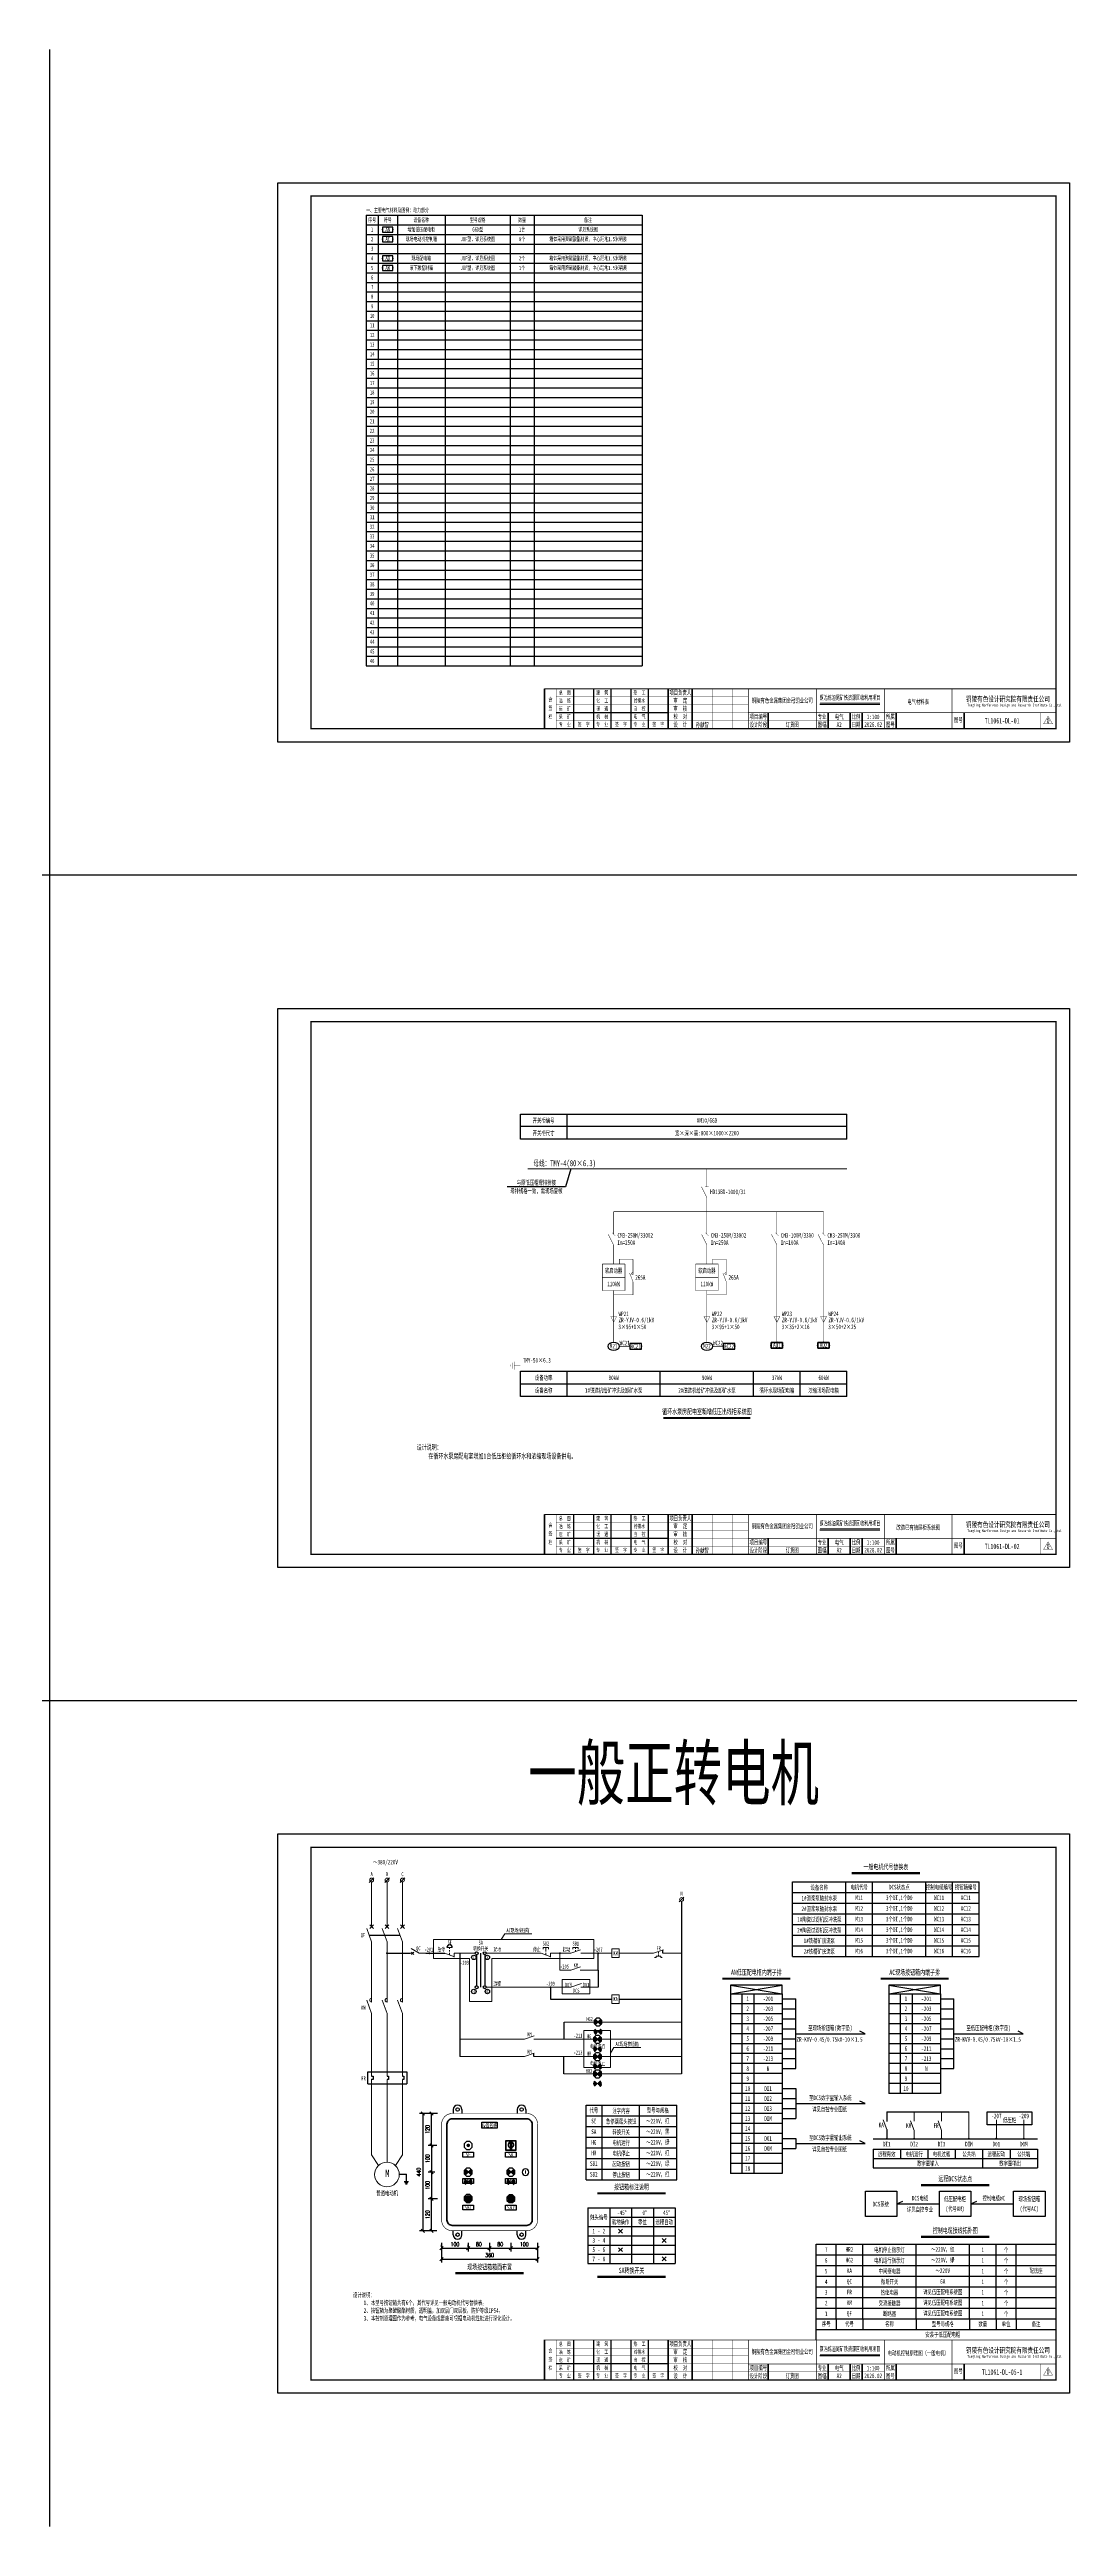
# Model space of a CAD drawing. Header units: millimetres. Extents: x 401220 to 2750366, y -101310 to 943175.
# Drawn here: x 1174620 to 1251146, y 628022 to 814022 of the extents above; entities that cross this region are included whole.
import ezdxf
from ezdxf.enums import TextEntityAlignment as Align

# ---------------------------------------------------------------- set-up
doc = ezdxf.new("R2010")
doc.units = ezdxf.units.MM
doc.linetypes.add('常规', pattern=[20, 10, 0, 10])
doc.linetypes.add('接地线', pattern=[1460, 500, 500, -200, 60, -200])
for name, color, linetype in [('1', 7, 'Continuous'), ('4', 1, 'Continuous'), ('BXT', 7, 'Continuous'), ('D1', 4, 'Continuous'), ('MX', 3, 'Continuous'), ('TEXT', 4, 'Continuous'), ('动力平面导线层', 3, '常规'), ('动力平面设备层', 1, 'Continuous'), ('图框', 7, 'Continuous'), ('文字', 7, 'Continuous'), ('标注-照明', 7, 'Continuous'), ('照明平面导线层', 3, 'Continuous'), ('照明平面设备层', 1, 'Continuous'), ('电气-接地设计-接地线', 3, '接地线'), ('电辅助1', 7, 'Continuous'), ('表格图框层', 7, 'Continuous')]:
    doc.layers.add(name, color=color, linetype=linetype)
for name, color, linetype, lineweight in [('1轮廓实线层', 7, 'Continuous', 18), ('_0', 7, 'Continuous', 25), ('CAXA0层', 7, 'Continuous', 25), ('ELEMENT', 3, 'Continuous', 30), ('SW', 8, 'Continuous', 20)]:
    doc.layers.add(name, color=color, linetype=linetype, lineweight=lineweight)
doc.styles.add('DIM_FONT', font='txt.shx', dxfattribs={"width": 0.7, "bigfont": 'hzdx.shx'})
doc.styles.add('HZ', font='simsun.ttf', dxfattribs={"width": 0.75})
doc.styles.get("Standard").update_dxf_attribs({"font": 'arial.ttf', "bigfont": 'hzdx.shx'})
doc.styles.add('标准', font='NSimSun.ttf', dxfattribs={"width": 0.667})
doc.dimstyles.new('副本 DIM20', dxfattribs={"dimtxt": 300, "dimasz": 2, "dimexe": 250, "dimexo": 300, "dimgap": 150, "dimtad": 1, "dimdec": 4, "dimlfac": 0.05, "dimzin": 0, "dimdsep": 46, "dimtxsty": 'DIM_FONT', "dimblk1": '_DIMX', "dimblk2": '_DIMX', "dimsah": 1, "dimcen": 0.09, "dimadec": 0, "dimazin": 0, "dimtfac": 1, "dimtdec": 4, "dimtix": 1, "dimtmove": 2, "dimatfit": 3, "dimldrblk": '_DIMX', "dimfxl": 250, "dimtolj": 1, "dimtzin": 0, "dimarcsym": 0})

# ---------------------------------------------------------------- blocks, each defined once
blk = doc.blocks.new('PLA1')
at = {"color": 0, "linetype": 'ByBlock', "lineweight": -2}
for p, q in [((-500, 500), (-500, 0)), ((500, 500), (-500, 500)), ((-500, 0), (500, 0)), ((500, 0), (500, 500))]:
    blk.add_line(p, q, dxfattribs=at)
for p in [(-500, 250), (0, 500), (0, 0), (500, 250)]:
    blk.add_point(p, dxfattribs=at)
blk = doc.blocks.new('3')
at = {"layer": 'TEXT', "color": 7, "lineweight": 25, "style": 'HZ', "width": 0.75}
for s, height, p in [('铜陵有色设计研究院有限责任公司', 400, (221501, 249018)), ('Tongling Nonferrous Design and Research Institute Co.,Ltd.', 200, (221613, 248659))]:
    blk.add_text(s, height=height, dxfattribs=at).set_placement(p)
blk = doc.blocks.new('铜陵有色图签02')
at = {"layer": '图框', "linetype": 'Continuous', "lineweight": 50}
for p, q in [((-38401, 3003), (-38401, 1)), ((-29100, 3001), (-29100, 0))]:
    blk.add_line(p, q, dxfattribs=at)
at = {"layer": '图框', "color": 7, "linetype": 'Continuous', "lineweight": 25}
for p, q in [((-36201, 3010), (-36201, 9)), ((-34701, 3010), (-34701, 9)), ((-33401, 3017), (-33401, 16)), ((-31901, 3017), (-31901, 16)), ((-30601, 3017), (-30601, 16)), ((-29100, 1201), (-37501, 1201))]:
    blk.add_line(p, q, dxfattribs=at)
at = {"layer": '图框', "color": 7, "linetype": 'Continuous', "lineweight": 35}
for p, q in [((-27300, 3001), (-27300, 1)), ((-21600, 1197), (-21600, -3)), ((-17100, 1200), (-17100, 0)), ((-15450, 0), (-15450, 1200)), ((-14550, 1200), (-14550, 0)), ((-12000, 1201), (-12000, 1)), ((-6900, 1202), (-6900, 2))]:
    blk.add_line(p, q, dxfattribs=at)
at = {"layer": '图框', "lineweight": 25}
blk.add_line((-17723, 1830), (-13223, 1830), dxfattribs=at)
at = {"layer": '图框', "lineweight": 70, "const_width": 70}
blk.add_lwpolyline([(-17980, 3001), (0, 3001), (-38401, 3001)], dxfattribs=at)
at = {"layer": '图框', "color": 7, "linetype": 'Continuous', "lineweight": 25, "const_width": 25}
for points in [[(-37501, 3000), (-37501, 0)], [(-23100, 2401), (-37501, 2401)], [(-25800, 3001), (-25800, 1)], [(-24300, 3001), (-24300, 1)], [(-23100, 1801), (-37501, 1801)], [(-12900, 600), (-18000, 600), (-37501, 600)], [(-23100, 1201), (-29100, 1201)], [(-602, 943), (-932, 371), (-272, 371), (-602, 943)]]:
    blk.add_lwpolyline(points, dxfattribs=at)
at = {"layer": '图框', "linetype": 'Continuous', "lineweight": 50, "const_width": 50}
for points in [[(-23100, 3001), (-23100, 1)], [(-18000, 3000), (-18000, 0)]]:
    blk.add_lwpolyline(points, dxfattribs=at)
at = {"layer": '图框', "lineweight": 25, "const_width": 35}
blk.add_lwpolyline([(-17723, 1930), (-13223, 1930)], dxfattribs=at)
at = {"layer": '图框', "lineweight": 50, "const_width": 50}
for points in [[(-12900, 3001), (-12900, 1)], [(-7800, 3001), (-7800, 1)], [(0, 3000), (0, 0)], [(-23100, 1200), (0, 1200)]]:
    blk.add_lwpolyline(points, dxfattribs=at)
at = {"layer": '图框', "linetype": 'Continuous', "lineweight": 70, "const_width": 70}
blk.add_lwpolyline([(-38401, 1), (0, 0)], dxfattribs=at)
at = {"layer": '图框', "color": 7, "linetype": 'Continuous', "lineweight": 35, "const_width": 25}
blk.add_lwpolyline([(-1200, 1201), (-1200, 0)], dxfattribs=at)
at = {"layer": '图框', "lineweight": 25}
blk.add_blockref('3', (-228268, -246986), dxfattribs=at)
at = {"layer": 'TEXT', "color": 7, "lineweight": 25, "style": '标准', "width": 0.667}
for s, height, p in [('会', 300, (-37942, 2054)), ('冶  炼', 300, (-36862, 1955)), ('总  图', 300, (-36862, 2555)), ('建  筑', 300, (-34062, 2562)), ('化  工', 300, (-34062, 1962)), ('给排水', 300, (-31262, 1962)), ('热  工', 300, (-31262, 2562)), ('项目负责人', 350, (-28197, 2541)), ('审  定', 350, (-28197, 1941)), ('栏', 300, (-37942, 754)), ('签', 300, (-37942, 1404)), ('采  矿', 300, (-36862, 754)), ('选  矿', 300, (-36862, 1355)), ('专  业', 300, (-36862, 170)), ('签  字', 300, (-35449, 170)), ('机  械', 300, (-34062, 761)), ('专  业', 300, (-34062, 177)), ('暖  通', 300, (-34062, 1362)), ('签  字', 300, (-32649, 177)), ('专  业', 300, (-31262, 177)), ('电  气', 300, (-31262, 761)), ('自  控', 300, (-31262, 1362)), ('签  字', 300, (-29849, 177)), ('校  对', 350, (-28197, 741)), ('设  计', 350, (-28197, 139)), ('审  核', 350, (-28197, 1341)), ('项目编号', 350, (-22343, 730)), ('设计阶段', 350, (-22343, 130)), ('专业', 350, (-17559, 730)), ('图幅', 350, (-17559, 130)), ('比例', 350, (-15009, 730)), ('日期', 350, (-15009, 130)), ('所属', 350, (-12438, 730)), ('图号', 350, (-12438, 130)), ('图号', 350, (-7339, 495))]:
    blk.add_text(s, height=height, dxfattribs=at).set_placement(p, align=Align.CENTER)
blk = doc.blocks.new('$element$00000390')
at = {"const_width": 0.0233}
for points in [[(0, 0), (0, -0.38)], [(-0.25, -0.38), (0.25, -0.38)], [(-0.19, -0.5), (0.19, -0.5)], [(-0.06, -0.63), (0.06, -0.63)]]:
    blk.add_lwpolyline(points, dxfattribs=at)
blk.add_attdef('S', (0, 0), '', height=0.00000667)
blk = doc.blocks.new('1107AA')
at = {"color": 3, "linetype": 'Continuous'}
for points, const_width in [([(0, -7.5), (-3.8, 0)], 0.3), ([(1.2, 1.2), (-1.2, -1.2)], 0.1), ([(-1.2, 1.2), (1.2, -1.2)], 0.1)]:
    blk.add_lwpolyline(points, dxfattribs=dict(at, const_width=const_width))
blk = doc.blocks.new('0208D')
at = {"color": 3, "linetype": 'Continuous', "const_width": 0.3}
blk.add_lwpolyline([(0, -7.5), (0, 0)], dxfattribs=at)
blk.add_lwpolyline([(0, -7.5), (2.5, -2.5), (-2.5, -2.5)], close=True, dxfattribs=at)
blk = doc.blocks.new('GGF')
at = {"layer": '照明平面导线层', "color": 3, "linetype": '常规', "lineweight": 25, "ltscale": 2, "const_width": 30}
for points in [[(0, 0), (0, -365)], [(0, -1065), (-261, -402)], [(0, -365), (0, -544)], [(0, -1065), (0, -1429)]]:
    blk.add_lwpolyline(points, dxfattribs=at)
blk.add_lwpolyline([(0, -544, -1.1220072), (0, -365, -1.343832)], format="xyb", dxfattribs=at)
blk = doc.blocks.new('JJ')
at = {"color": 3, "linetype": 'Continuous', "const_width": 32.4}
blk.add_lwpolyline([(0, -810), (-410, 0)], dxfattribs=at)
at = {"color": 3, "const_width": 30}
blk.add_lwpolyline([(-135, 0), (135, 0)], dxfattribs=at)
blk = doc.blocks.new('_Oblique')
at = {"color": 0, "linetype": 'ByBlock', "lineweight": -2}
blk.add_line((-0.5, -0.5), (0.5, 0.5), dxfattribs=at)
blk = doc.blocks.new('*D111')
at = {"layer": '1', "color": 3, "linetype": 'ByBlock', "lineweight": -2}
for p, q in [((1203354, 659033), (1202368, 659033)), ((1202618, 659033), (1202618, 650233)), ((1203354, 650233), (1202368, 650233))]:
    blk.add_line(p, q, dxfattribs=at)
at = {"layer": 'Defpoints', "color": 0, "linetype": 'ByBlock'}
for p in [(1203654, 659033), (1202618, 650233), (1203654, 650233)]:
    blk.add_point(p, dxfattribs=at)
at = {"layer": '1', "color": 3, "linetype": 'ByBlock', "lineweight": -2, "xscale": 250, "yscale": 250, "zscale": 250}
for p, rotation in [((1202618, 659033), 90), ((1202618, 650233), 270)]:
    blk.add_blockref('_Oblique', p, dxfattribs=dict(at, rotation=rotation))
at = {"layer": '1', "color": 7, "linetype": 'ByBlock', "insert": (1202318, 654633), "char_height": 300, "attachment_point": 5, "rotation": 90, "style": 'DIM_FONT'}
blk.add_mtext('\\A1;440', dxfattribs=at)
blk = doc.blocks.new('_DIMX')
blk.add_line((-150, 0), (150, 0))
at = {"const_width": 50}
blk.add_lwpolyline([(-70, -70), (70, 70)], dxfattribs=at)
blk = doc.blocks.new('*D112')
at = {"layer": '1', "color": 3, "linetype": 'ByBlock', "lineweight": -2}
for p, q in [((1203736, 652633), (1203032, 652633)), ((1203282, 650233), (1203282, 652633)), ((1203677, 650233), (1203032, 650233))]:
    blk.add_line(p, q, dxfattribs=at)
at = {"layer": 'Defpoints', "color": 0, "linetype": 'ByBlock'}
for p in [(1203282, 652633), (1204036, 652633), (1203977, 650233)]:
    blk.add_point(p, dxfattribs=at)
at = {"layer": '1', "color": 3, "linetype": 'ByBlock', "lineweight": -2, "xscale": 250, "yscale": 250, "zscale": 250}
for p, rotation in [((1203282, 652633), 90), ((1203282, 650233), 270)]:
    blk.add_blockref('_Oblique', p, dxfattribs=dict(at, rotation=rotation))
at = {"layer": '1', "color": 7, "linetype": 'ByBlock', "insert": (1202982, 651433), "char_height": 300, "attachment_point": 5, "rotation": 90, "style": 'DIM_FONT'}
blk.add_mtext('\\A1;120', dxfattribs=at)
blk = doc.blocks.new('*D113')
at = {"layer": '1', "color": 3, "linetype": 'ByBlock', "lineweight": -2}
for p, q in [((1203460, 654633), (1203032, 654633)), ((1203282, 654633), (1203282, 652633)), ((1203523, 652633), (1203032, 652633))]:
    blk.add_line(p, q, dxfattribs=at)
at = {"layer": 'Defpoints', "color": 0, "linetype": 'ByBlock'}
for p in [(1203760, 654633), (1203282, 652633), (1203823, 652633)]:
    blk.add_point(p, dxfattribs=at)
at = {"layer": '1', "color": 3, "linetype": 'ByBlock', "lineweight": -2, "xscale": 250, "yscale": 250, "zscale": 250}
for p, rotation in [((1203282, 654633), 90), ((1203282, 652633), 270)]:
    blk.add_blockref('_Oblique', p, dxfattribs=dict(at, rotation=rotation))
at = {"layer": '1', "color": 7, "linetype": 'ByBlock', "insert": (1202982, 653633), "char_height": 300, "attachment_point": 5, "rotation": 90, "style": 'DIM_FONT'}
blk.add_mtext('\\A1;100', dxfattribs=at)
blk = doc.blocks.new('*D114')
at = {"layer": '1', "color": 3, "linetype": 'ByBlock', "lineweight": -2}
for p, q in [((1203460, 656633), (1203032, 656633)), ((1203282, 656633), (1203282, 654633)), ((1203523, 654633), (1203032, 654633))]:
    blk.add_line(p, q, dxfattribs=at)
at = {"layer": 'Defpoints', "color": 0, "linetype": 'ByBlock'}
for p in [(1203760, 656633), (1203282, 654633), (1203823, 654633)]:
    blk.add_point(p, dxfattribs=at)
at = {"layer": '1', "color": 3, "linetype": 'ByBlock', "lineweight": -2, "xscale": 250, "yscale": 250, "zscale": 250}
for p, rotation in [((1203282, 656633), 90), ((1203282, 654633), 270)]:
    blk.add_blockref('_Oblique', p, dxfattribs=dict(at, rotation=rotation))
at = {"layer": '1', "color": 7, "linetype": 'ByBlock', "insert": (1202982, 655633), "char_height": 300, "attachment_point": 5, "rotation": 90, "style": 'DIM_FONT'}
blk.add_mtext('\\A1;100', dxfattribs=at)
blk = doc.blocks.new('*D115')
at = {"layer": '1', "color": 3, "linetype": 'ByBlock', "lineweight": -2}
for p, q in [((1203736, 659033), (1203032, 659033)), ((1203282, 656633), (1203282, 659033)), ((1203677, 656633), (1203032, 656633))]:
    blk.add_line(p, q, dxfattribs=at)
at = {"layer": 'Defpoints', "color": 0, "linetype": 'ByBlock'}
for p in [(1203282, 659033), (1204036, 659033), (1203977, 656633)]:
    blk.add_point(p, dxfattribs=at)
at = {"layer": '1', "color": 3, "linetype": 'ByBlock', "lineweight": -2, "xscale": 250, "yscale": 250, "zscale": 250}
for p, rotation in [((1203282, 659033), 90), ((1203282, 656633), 270)]:
    blk.add_blockref('_Oblique', p, dxfattribs=dict(at, rotation=rotation))
at = {"layer": '1', "color": 7, "linetype": 'ByBlock', "insert": (1202982, 657833), "char_height": 300, "attachment_point": 5, "rotation": 90, "style": 'DIM_FONT'}
blk.add_mtext('\\A1;120', dxfattribs=at)
blk = doc.blocks.new('*D116')
at = {"layer": '1', "color": 3, "linetype": 'ByBlock', "lineweight": -2}
for p, q in [((1207635, 649310), (1207635, 648664)), ((1209236, 649310), (1209236, 648664)), ((1207635, 648914), (1209236, 648914))]:
    blk.add_line(p, q, dxfattribs=at)
at = {"layer": 'Defpoints', "color": 0, "linetype": 'ByBlock'}
for p in [(1207635, 649610), (1209236, 649610), (1209236, 648914)]:
    blk.add_point(p, dxfattribs=at)
at = {"layer": '1', "color": 3, "linetype": 'ByBlock', "lineweight": -2, "xscale": 250, "yscale": 250, "zscale": 250, "rotation": 180}
blk.add_blockref('_Oblique', (1207635, 648914), dxfattribs=at)
at = {"layer": '1', "color": 3, "linetype": 'ByBlock', "lineweight": -2, "xscale": 250, "yscale": 250, "zscale": 250}
blk.add_blockref('_Oblique', (1209236, 648914), dxfattribs=at)
at = {"layer": '1', "color": 7, "linetype": 'ByBlock', "insert": (1208435, 649214), "char_height": 300, "attachment_point": 5, "style": 'DIM_FONT'}
blk.add_mtext('\\A1;80', dxfattribs=at)
blk = doc.blocks.new('*D117')
at = {"layer": '1', "color": 3, "linetype": 'ByBlock', "lineweight": -2}
for p, q in [((1209236, 649310), (1209236, 648664)), ((1211236, 649310), (1211236, 648664)), ((1209236, 648914), (1211236, 648914))]:
    blk.add_line(p, q, dxfattribs=at)
at = {"layer": 'Defpoints', "color": 0, "linetype": 'ByBlock'}
for p in [(1209236, 649610), (1211236, 649610), (1211236, 648914)]:
    blk.add_point(p, dxfattribs=at)
at = {"layer": '1', "color": 3, "linetype": 'ByBlock', "lineweight": -2, "xscale": 250, "yscale": 250, "zscale": 250, "rotation": 180}
blk.add_blockref('_Oblique', (1209236, 648914), dxfattribs=at)
at = {"layer": '1', "color": 3, "linetype": 'ByBlock', "lineweight": -2, "xscale": 250, "yscale": 250, "zscale": 250}
blk.add_blockref('_Oblique', (1211236, 648914), dxfattribs=at)
at = {"layer": '1', "color": 7, "linetype": 'ByBlock', "insert": (1210236, 649214), "char_height": 300, "attachment_point": 5, "style": 'DIM_FONT'}
blk.add_mtext('\\A1;100', dxfattribs=at)
blk = doc.blocks.new('*D118')
at = {"layer": '1', "color": 3, "linetype": 'ByBlock', "lineweight": -2}
for p, q in [((1204036, 649310), (1204036, 647849)), ((1211236, 649310), (1211236, 647849)), ((1204036, 648099), (1211236, 648099))]:
    blk.add_line(p, q, dxfattribs=at)
at = {"layer": 'Defpoints', "color": 0, "linetype": 'ByBlock'}
for p in [(1204036, 649610), (1211236, 649610), (1211236, 648099)]:
    blk.add_point(p, dxfattribs=at)
at = {"layer": '1', "color": 3, "linetype": 'ByBlock', "lineweight": -2, "xscale": 250, "yscale": 250, "zscale": 250, "rotation": 180}
blk.add_blockref('_Oblique', (1204036, 648099), dxfattribs=at)
at = {"layer": '1', "color": 3, "linetype": 'ByBlock', "lineweight": -2, "xscale": 250, "yscale": 250, "zscale": 250}
blk.add_blockref('_Oblique', (1211236, 648099), dxfattribs=at)
at = {"layer": '1', "color": 7, "linetype": 'ByBlock', "insert": (1207636, 648399), "char_height": 300, "attachment_point": 5, "style": 'DIM_FONT'}
blk.add_mtext('\\A1;360', dxfattribs=at)
blk = doc.blocks.new('*D119')
at = {"layer": '1', "color": 3, "linetype": 'ByBlock', "lineweight": -2}
for p, q in [((1204036, 649027), (1204036, 649164)), ((1206036, 649027), (1206036, 649164)), ((1204036, 648914), (1206036, 648914))]:
    blk.add_line(p, q, dxfattribs=at)
at = {"layer": 'Defpoints', "color": 0, "linetype": 'ByBlock'}
for p in [(1204036, 648727), (1206036, 648914), (1206036, 648727)]:
    blk.add_point(p, dxfattribs=at)
at = {"layer": '1', "color": 3, "linetype": 'ByBlock', "lineweight": -2, "xscale": 250, "yscale": 250, "zscale": 250, "rotation": 180}
blk.add_blockref('_Oblique', (1204036, 648914), dxfattribs=at)
at = {"layer": '1', "color": 3, "linetype": 'ByBlock', "lineweight": -2, "xscale": 250, "yscale": 250, "zscale": 250}
blk.add_blockref('_Oblique', (1206036, 648914), dxfattribs=at)
at = {"layer": '1', "color": 7, "linetype": 'ByBlock', "insert": (1205036, 649214), "char_height": 300, "attachment_point": 5, "style": 'DIM_FONT'}
blk.add_mtext('\\A1;100', dxfattribs=at)
blk = doc.blocks.new('*D120')
at = {"layer": '1', "color": 3, "linetype": 'ByBlock', "lineweight": -2}
for p, q in [((1206033, 649310), (1206033, 648664)), ((1207635, 649310), (1207635, 648664)), ((1206033, 648914), (1207635, 648914))]:
    blk.add_line(p, q, dxfattribs=at)
at = {"layer": 'Defpoints', "color": 0, "linetype": 'ByBlock'}
for p in [(1206033, 649610), (1207635, 649610), (1207635, 648914)]:
    blk.add_point(p, dxfattribs=at)
at = {"layer": '1', "color": 3, "linetype": 'ByBlock', "lineweight": -2, "xscale": 250, "yscale": 250, "zscale": 250, "rotation": 180}
blk.add_blockref('_Oblique', (1206033, 648914), dxfattribs=at)
at = {"layer": '1', "color": 3, "linetype": 'ByBlock', "lineweight": -2, "xscale": 250, "yscale": 250, "zscale": 250}
blk.add_blockref('_Oblique', (1207635, 648914), dxfattribs=at)
at = {"layer": '1', "color": 7, "linetype": 'ByBlock', "insert": (1206834, 649214), "char_height": 300, "attachment_point": 5, "style": 'DIM_FONT'}
blk.add_mtext('\\A1;80', dxfattribs=at)
blk = doc.blocks.new('*U110')
at = {"layer": '1轮廓实线层'}
for p, q in [((0, 5), (-3.5, 11.1)), ((0, 10), (-0.9, 10.9)), ((0, 10), (-0.9, 9.1)), ((0, 15), (0, 10)), ((0, 10), (0.9, 10.9)), ((0, 10), (0.9, 9.1)), ((0, 5), (0, 0))]:
    blk.add_line(p, q, dxfattribs=at)

msp = doc.modelspace()

# ---------------------------------------------------------------- hatches: boundary and pattern name
at = {"linetype": 'ByBlock', "lineweight": 25}
h = msp.add_hatch(dxfattribs=at)
h.set_pattern_fill('ANSI31', color=3, scale=184.8, style=0)
h.set_pattern_definition([(45, (651370.776, 668097.098), (-16.3341666, 16.3341666), [])])
h.paths.add_polyline_path([(1215773.13541, 665902.13661), (1215564.23172, 666111.38745, 0.1991281417), (1215477.45541, 665902.13661, 0.1986966109), (1215563.88457, 665693.23293)])
h.paths.add_polyline_path([(1215982.38625, 666111.04029), (1215773.13541, 665902.13661), (1215982.03909, 665692.88577, 0.1991281417), (1216068.81541, 665902.13661, 0.1986966109)])
h = msp.add_hatch(dxfattribs=at)
h.set_pattern_fill('ANSI31', color=3, scale=184.8, style=0)
h.set_pattern_definition([(45, (651334.378, 666797.098), (-16.3341666, 16.3341666), [])])
h.paths.add_polyline_path([(1215736.73747, 664602.13661), (1215527.83378, 664811.38745, 0.1991281417), (1215441.05747, 664602.13661, 0.1986966109), (1215527.48663, 664393.23293)])
h.paths.add_polyline_path([(1215945.98831, 664811.04029), (1215736.73747, 664602.13661), (1215945.64115, 664392.88577, 0.1991281417), (1216032.41747, 664602.13661, 0.1986966109)])
h = msp.add_hatch(dxfattribs=at)
h.set_pattern_fill('ANSI31', color=3, scale=184.8, style=0)
h.set_pattern_definition([(45, (651334.378, 666062.074), (-16.3341666, 16.3341666), [])])
h.paths.add_polyline_path([(1215736.73747, 663867.11239), (1215527.83378, 664076.36323, 0.1991281417), (1215441.05747, 663867.11239, 0.1986966109), (1215527.48663, 663658.20871)])
h.paths.add_polyline_path([(1215945.98831, 664076.01607), (1215736.73747, 663867.11239), (1215945.64115, 663657.86155, 0.1991281417), (1216032.41747, 663867.11239, 0.1986966109)])
h = msp.add_hatch(dxfattribs=at)
h.set_pattern_fill('ANSI31', color=3, scale=184.8, style=0)
h.set_pattern_definition([(45, (651370.776, 667362.074), (-16.3341666, 16.3341666), [])])
h.paths.add_polyline_path([(1215773.13541, 665167.11239), (1215564.23172, 665376.36323, 0.1991281417), (1215477.45541, 665167.11239, 0.1986966109), (1215563.88457, 664958.20871)])
h.paths.add_polyline_path([(1215982.38625, 665376.01607), (1215773.13541, 665167.11239), (1215982.03909, 664957.86155, 0.1991281417), (1216068.81541, 665167.11239, 0.1986966109)])
h = msp.add_hatch(dxfattribs=at)
h.set_pattern_fill('ANSI31', color=1, scale=184.8, style=0)
h.set_pattern_definition([(45, (651334.378, 665497.098), (-16.3341666, 16.3341666), [])])
h.paths.add_polyline_path([(1215736.73747, 663302.13661), (1215527.83378, 663511.38745, 0.1991281417), (1215441.05747, 663302.13661, 0.1986966109), (1215527.48663, 663093.23293)])
h.paths.add_polyline_path([(1215945.98831, 663511.04029), (1215736.73747, 663302.13661), (1215945.64115, 663092.88577, 0.1991281417), (1216032.41747, 663302.13661, 0.1986966109)])
h = msp.add_hatch(dxfattribs=at)
h.set_pattern_fill('ANSI31', color=1, scale=184.8, style=0)
h.set_pattern_definition([(45, (651334.378, 664762.074), (-16.3341666, 16.3341666), [])])
h.paths.add_polyline_path([(1215736.73747, 662567.11239), (1215527.83378, 662776.36323, 0.1991281417), (1215441.05747, 662567.11239, 0.1986966109), (1215527.48663, 662358.20871)])
h.paths.add_polyline_path([(1215945.98831, 662776.01607), (1215736.73747, 662567.11239), (1215945.64115, 662357.86155, 0.1991281417), (1216032.41747, 662567.11239, 0.1986966109)])
h = msp.add_hatch(dxfattribs=at)
h.set_pattern_fill('ANSI31', color=1, scale=184.8, style=0)
h.set_pattern_definition([(45, (651334.378, 664197.098), (-16.3341666, 16.3341666), [])])
h.paths.add_polyline_path([(1215736.73747, 662002.13661), (1215527.83378, 662211.38745, 0.1991281417), (1215441.05747, 662002.13661, 0.1986966109), (1215527.48663, 661793.23293)])
h.paths.add_polyline_path([(1215945.98831, 662211.04029), (1215736.73747, 662002.13661), (1215945.64115, 661792.88577, 0.1991281417), (1216032.41747, 662002.13661, 0.1986966109)])
h = msp.add_hatch(dxfattribs=at)
h.set_pattern_fill('ANSI31', color=1, scale=184.8, style=0)
h.set_pattern_definition([(45, (651334.378, 663462.074), (-16.3341666, 16.3341666), [])])
h.paths.add_polyline_path([(1215736.73747, 661267.11239), (1215527.83378, 661476.36323, 0.1991281417), (1215441.05747, 661267.11239, 0.1986966109), (1215527.48663, 661058.20871)])
h.paths.add_polyline_path([(1215945.98831, 661476.01607), (1215736.73747, 661267.11239), (1215945.64115, 661057.86155, 0.1991281417), (1216032.41747, 661267.11239, 0.1986966109)])
h = msp.add_hatch(dxfattribs=at)
h.set_pattern_fill('ANSI31', color=3, scale=184.8, style=0)
h.set_pattern_definition([(45, (641633.75, 656827.623), (-16.3341666, 16.3341666), [])])
h.paths.add_polyline_path([(1206036.10927, 654632.66212), (1205827.20559, 654841.91296, 0.1991281417), (1205740.42927, 654632.66212, 0.1986966109), (1205826.85843, 654423.75843)])
h.paths.add_polyline_path([(1206245.36011, 654841.5658), (1206036.10927, 654632.66212), (1206245.01295, 654423.41128, 0.1991281417), (1206331.78927, 654632.66212, 0.1986966109)])
h = msp.add_hatch(dxfattribs=at)
h.set_pattern_fill('ANSI31', color=1, scale=184.8, style=0)
h.set_pattern_definition([(45, (646223.602, 656827.623), (-16.3341666, 16.3341666), [])])
h.paths.add_polyline_path([(1209236.10927, 654632.66212), (1209027.20559, 654841.91296, 0.1991281417), (1208940.42927, 654632.66212, 0.1986966109), (1209026.85843, 654423.75843)])
h.paths.add_polyline_path([(1209445.36011, 654841.5658), (1209236.10927, 654632.66212), (1209445.01295, 654423.41128, 0.1991281417), (1209531.78927, 654632.66212, 0.1986966109)])
h = msp.add_hatch(dxfattribs=at)
h.set_pattern_fill('ANSI31', color=3, scale=184.8, style=0)
h.set_pattern_definition([(45, (641633.75, 656092.6), (-16.3341666, 16.3341666), [])])
h.paths.add_polyline_path([(1206036.10927, 653897.6379), (1205827.20559, 654106.88874, 0.1991281417), (1205740.42927, 653897.6379, 0.1986966109), (1205826.85843, 653688.73422)])
h.paths.add_polyline_path([(1206245.36011, 654106.54158), (1206036.10927, 653897.6379), (1206245.01295, 653688.38706, 0.1991281417), (1206331.78927, 653897.6379, 0.1986966109)])
h = msp.add_hatch(dxfattribs=at)
h.set_pattern_fill('ANSI31', color=1, scale=184.8, style=0)
h.set_pattern_definition([(45, (646223.602, 656092.6), (-16.3341666, 16.3341666), [])])
h.paths.add_polyline_path([(1209236.10927, 653897.6379), (1209027.20559, 654106.88874, 0.1991281417), (1208940.42927, 653897.6379, 0.1986966109), (1209026.85843, 653688.73422)])
h.paths.add_polyline_path([(1209445.36011, 654106.54158), (1209236.10927, 653897.6379), (1209445.01295, 653688.38706, 0.1991281417), (1209531.78927, 653897.6379, 0.1986966109)])
at = {"layer": '文字', "linetype": 'ByBlock', "ltscale": 0.2}
h = msp.add_hatch(dxfattribs=at)
h.set_pattern_fill('ANSI31', color=0, scale=308, style=0)
h.set_pattern_definition([(45, (-2154868.484, 2029605.39), (-27.22361108, 27.22361108), [])])
edge = h.paths.add_edge_path()
edge.add_line((1209297.05887, 656354.01257), (1209297.05887, 656629.31059))
edge.add_line((1209172.35576, 656629.31011), (1209172.35576, 656354.01257))
edge.add_arc((1208400.67441, 656629.31011), 896.38446, 359.9999999984, 366.2311317248)
edge.add_arc((1208816.49651, 656674.71146), 478.09114, 6.2311317169, 14.7669743256)
edge.add_arc((1209075.38926, 656742.95426), 210.3552, 14.7669743379, 32.4716252572)
edge.add_arc((1209234.70731, 656844.34017), 21.51308, 32.4716252704, 90.0000000155)
edge.add_arc((1209234.70731, 656844.34017), 21.51308, 90.0000000068, 147.5283747518)
edge.add_arc((1209394.02537, 656742.95426), 210.3552, 147.5283747421, 165.2330256613)
edge.add_arc((1209652.91812, 656674.71146), 478.09114, 165.233025662, 173.7688682705)
edge.add_arc((1210068.74022, 656629.31011), 896.38446, 173.7688682747, 180.0000000009)
edge.add_line((1209172.35576, 656354.01257), (1209297.05887, 656354.01257))
at = {"layer": '电气-接地设计-接地线', "linetype": 'ByBlock', "ltscale": 0.2}
h = msp.add_hatch(color=1, dxfattribs=at)
edge = h.paths.add_edge_path()
edge.add_arc((1206034.71641, 656637.13267), 138.20891, 0, 360)
h = msp.add_hatch(color=3, dxfattribs=at)
edge = h.paths.add_edge_path()
edge.add_arc((1206036.10927, 652648.17972), 230.34819, 0, 360)
h = msp.add_hatch(color=1, dxfattribs=at)
edge = h.paths.add_edge_path()
edge.add_arc((1209236.10927, 652632.66212), 230.34819, 0, 360)

# ---------------------------------------------------------------- linework, layer by layer
at = {"color": 3}
for p, q in [((1174619.64575, 814021.73148), (1174619.64575, 628021.73148)), ((1608777.09319, 752021.73148), (1079541.26295, 752021.73148)), ((1608777.09319, 690021.73148), (1079541.26295, 690021.73148))]:
    msp.add_line(p, q, dxfattribs=at)
for p, q in [((1213735.30158, 729971.62183), (1213337.866, 728614.69598)), ((1213337.866, 728614.69598), (1208952.12253, 728614.69598))]:
    msp.add_line(p, q)
at = {"color": 0, "linetype": 'ByBlock', "lineweight": 20}
for p, q in [((1219943.84706, 671066.6858), (1217349.94426, 671066.6858)), ((1220019.95651, 670740.3992), (1220128.49651, 670740.3992)), ((1220128.49651, 670740.3992), (1220128.49651, 670848.9392)), ((1220128.49651, 670848.9392), (1220490.29651, 670848.9392)), ((1220309.39651, 671157.1358), (1220309.39651, 671036.5358)), ((1220309.39651, 670969.5392), (1220309.39651, 670848.9392)), ((1220490.29651, 670848.9392), (1220490.29651, 670740.3992)), ((1220490.29651, 670740.3992), (1220598.83651, 670740.3992)), ((1222043.0731, 671066.6858), (1220645.58831, 671066.6858))]:
    msp.add_line(p, q, dxfattribs=at)
at = {"color": 2, "linetype": 'ByBlock', "lineweight": 25}
for p, q in [((1225719.83168, 668675.49109), (1229586.85811, 668024.6616)), ((1225719.83168, 668024.6616), (1229586.85811, 668675.49109)), ((1225719.83168, 668024.6616), (1225719.83168, 654528.21613)), ((1225719.83168, 668024.6616), (1229586.85811, 668024.6616)), ((1226555.72631, 668024.6616), (1226555.72631, 654528.21613)), ((1227475.14821, 668024.6616), (1227475.14821, 654528.21613)), ((1229586.85811, 668024.6616), (1229586.85811, 654528.21613)), ((1229586.85811, 667274.85907), (1225719.83168, 667274.85907)), ((1229586.85811, 666525.05655), (1225719.83168, 666525.05655)), ((1229586.85811, 665775.25402), (1225719.83168, 665775.25402)), ((1229586.85811, 665025.4515), (1225719.83168, 665025.4515)), ((1229586.85811, 664275.64897), (1225719.83168, 664275.64897)), ((1229586.85811, 663525.84644), (1225719.83168, 663525.84644)), ((1229586.85811, 662776.04392), (1225719.83168, 662776.04392)), ((1229586.85811, 662026.24139), (1225719.83168, 662026.24139)), ((1229586.85811, 661276.43886), (1225719.83168, 661276.43886)), ((1229586.85811, 660526.63634), (1225719.83168, 660526.63634)), ((1229586.85811, 659776.83381), (1225719.83168, 659776.83381)), ((1229586.85811, 659027.03129), (1225719.83168, 659027.03129)), ((1229586.85811, 658277.22876), (1225719.83168, 658277.22876)), ((1229586.85811, 657527.42623), (1225719.83168, 657527.42623)), ((1229586.85811, 656777.62371), (1225719.83168, 656777.62371)), ((1229586.85811, 656027.82118), (1225719.83168, 656027.82118)), ((1229586.85811, 655278.01866), (1225719.83168, 655278.01866)), ((1229586.85811, 654528.21613), (1225719.83168, 654528.21613))]:
    msp.add_line(p, q, dxfattribs=at)
at = {"color": 3, "linetype": 'ByBlock', "lineweight": 25}
for p, q in [((1237597.74454, 668675.49109), (1241464.77097, 668024.6616)), ((1237597.74454, 668024.6616), (1241464.77097, 668675.49109)), ((1237597.74454, 668024.6616), (1237597.74454, 660526.63634)), ((1237597.74454, 668024.6616), (1241464.77097, 668024.6616)), ((1238433.63917, 668024.6616), (1238433.63917, 660526.63634)), ((1239353.06108, 668024.6616), (1239353.06108, 660526.63634)), ((1241464.77097, 668024.6616), (1241464.77097, 660526.63634)), ((1215982.38625, 666111.04029), (1215563.88457, 665693.23293)), ((1215982.03909, 665692.88577), (1215564.23172, 666111.38745)), ((1241464.77097, 667274.85907), (1237597.74454, 667274.85907)), ((1241464.77097, 666525.05655), (1237597.74454, 666525.05655)), ((1215945.98831, 664811.04029), (1215527.48663, 664393.23293)), ((1215945.64115, 664392.88577), (1215527.83378, 664811.38745)), ((1241464.77097, 665775.25402), (1237597.74454, 665775.25402)), ((1241464.77097, 665025.4515), (1237597.74454, 665025.4515)), ((1241464.77097, 664275.64897), (1237597.74454, 664275.64897)), ((1241464.77097, 663525.84644), (1237597.74454, 663525.84644)), ((1241464.77097, 662776.04392), (1237597.74454, 662776.04392)), ((1241464.77097, 662026.24139), (1237597.74454, 662026.24139)), ((1241464.77097, 661276.43886), (1237597.74454, 661276.43886)), ((1241464.77097, 660526.63634), (1237597.74454, 660526.63634)), ((1206245.36011, 654841.5658), (1205826.85843, 654423.75843)), ((1206245.01295, 654423.41128), (1205827.20559, 654841.91296))]:
    msp.add_line(p, q, dxfattribs=at)
at = {"color": 1, "linetype": 'ByBlock'}
for p, q in [((1229586.85811, 667649.76034), (1230605.839, 667649.76034)), ((1229586.85811, 666899.95781), (1230605.839, 666899.95781)), ((1229586.85811, 666150.15528), (1230605.839, 666150.15528)), ((1230605.839, 662401.14265), (1230605.839, 667649.76034)), ((1241464.77097, 667649.76034), (1242483.75186, 667649.76034)), ((1241464.77097, 666899.95781), (1242483.75186, 666899.95781)), ((1241464.77097, 666150.15528), (1242483.75186, 666150.15528)), ((1242483.75186, 662401.14265), (1242483.75186, 667649.76034)), ((1229586.85811, 665400.35276), (1230605.839, 665400.35276)), ((1229586.85811, 664650.55023), (1230605.839, 664650.55023)), ((1230605.839, 665025.4515), (1235807.07011, 665025.4515)), ((1241464.77097, 665400.35276), (1242483.75186, 665400.35276)), ((1241464.77097, 664650.55023), (1242483.75186, 664650.55023)), ((1242483.75186, 665025.4515), (1247684.98297, 665025.4515)), ((1229586.85811, 663900.74771), (1230605.839, 663900.74771)), ((1229586.85811, 663150.94518), (1230605.839, 663150.94518)), ((1229586.85811, 662401.14265), (1230605.839, 662401.14265)), ((1241464.77097, 663900.74771), (1242483.75186, 663900.74771)), ((1241464.77097, 663150.94518), (1242483.75186, 663150.94518)), ((1241464.77097, 662401.14265), (1242483.75186, 662401.14265)), ((1229586.85811, 660901.5376), (1230605.839, 660901.5376)), ((1229586.85811, 660151.73508), (1230605.839, 660151.73508)), ((1229586.85811, 659401.93255), (1230605.839, 659401.93255)), ((1229586.85811, 658652.13002), (1230605.839, 658652.13002)), ((1230605.839, 659776.83381), (1235807.07011, 659776.83381)), ((1229586.85811, 657152.52497), (1230605.839, 657152.52497)), ((1230605.839, 656777.62371), (1235807.07011, 656777.62371)), ((1229586.85811, 656402.72244), (1230605.839, 656402.72244))]:
    msp.add_line(p, q, dxfattribs=at)
at = {"linetype": 'ByBlock'}
for p, q in [((1198504.10597, 662170.29921), (1201426.49227, 662170.29921)), ((1198504.10597, 661265.41556), (1198504.10597, 662170.29921)), ((1201426.49227, 662170.29921), (1201426.49227, 661265.41556)), ((1198504.10597, 661265.41556), (1201426.49227, 661265.41556)), ((1198786.06008, 661846.02161), (1198893.86677, 661846.02161)), ((1198893.86677, 661589.69316), (1198786.06008, 661589.69316)), ((1198893.86677, 661846.02161), (1198893.86677, 661589.69316)), ((1199940.92568, 661846.02161), (1200048.73237, 661846.02161)), ((1200048.73237, 661589.69316), (1199940.92568, 661589.69316)), ((1200048.73237, 661846.02161), (1200048.73237, 661589.69316)), ((1201095.79128, 661846.02161), (1201203.59797, 661846.02161)), ((1201203.59797, 661589.69316), (1201095.79128, 661589.69316)), ((1201203.59797, 661846.02161), (1201203.59797, 661589.69316))]:
    msp.add_line(p, q, dxfattribs=at)
at = {"color": 1, "linetype": 'ByBlock', "lineweight": 25}
for p, q in [((1215945.98831, 663511.04029), (1215527.48663, 663093.23293)), ((1215945.98831, 662211.04029), (1215527.48663, 661793.23293)), ((1215945.64115, 663092.88577), (1215527.83378, 663511.38745)), ((1215945.64115, 661792.88577), (1215527.83378, 662211.38745)), ((1209445.36011, 654841.5658), (1209026.85843, 654423.75843)), ((1209445.01295, 654423.41128), (1209027.20559, 654841.91296))]:
    msp.add_line(p, q, dxfattribs=at)
at = {"color": 0, "linetype": 'ByBlock', "lineweight": 25}
for p, q in [((1209172.35576, 656629.31011), (1209172.35576, 656354.01257)), ((1209297.05887, 656354.01257), (1209297.05887, 656629.31059)), ((1209172.35576, 656354.01257), (1209297.05887, 656354.01257))]:
    msp.add_line(p, q, dxfattribs=at)
at = {"color": 7, "linetype": 'ByBlock', "lineweight": 20, "const_width": 75}
for points in [[(1199903.42568, 671066.6858, 1), (1199978.42568, 671066.6858, 1)], [(1203074.00998, 671066.6858, 1), (1203149.00998, 671066.6858, 1)], [(1212879.87618, 671066.6858, 1), (1212954.87618, 671066.6858, 1)], [(1215743.55218, 671066.6858, 1), (1215818.55218, 671066.6858, 1)], [(1212169.23783, 668510.43742, 1), (1212244.23783, 668510.43742, 1)], [(1237397.83725, 657140.50864, 1), (1237472.83725, 657140.50864, 1)], [(1239454.33619, 657140.50864, 1), (1239529.33619, 657140.50864, 1)], [(1241510.83513, 657140.50864, 1), (1241585.83513, 657140.50864, 1)], [(1243567.33406, 657140.50864, 1), (1243642.33406, 657140.50864, 1)], [(1245623.833, 657140.50864, 1), (1245698.833, 657140.50864, 1)], [(1247680.33194, 657140.50864, 1), (1247755.33194, 657140.50864, 1)]]:
    msp.add_lwpolyline(points, format="xyb", close=True, dxfattribs=at)
at = {"color": 2, "linetype": 'ByBlock', "lineweight": 25}
msp.add_lwpolyline([(1225719.83168, 668024.6616), (1229586.85811, 668024.6616), (1229586.85811, 668675.49109), (1225719.83168, 668675.49109)], close=True, dxfattribs=at)
at = {"color": 3, "linetype": 'ByBlock', "lineweight": 25}
for points in [[(1237597.74454, 668024.6616), (1241464.77097, 668024.6616), (1241464.77097, 668675.49109), (1237597.74454, 668675.49109)], [(1215650.66074, 666197.81661), (1215477.45541, 666024.61127), (1215477.45541, 665779.66194), (1215650.66074, 665606.45661), (1215895.61007, 665606.45661), (1216068.81541, 665779.66194), (1216068.81541, 666024.61127), (1215895.61007, 666197.81661)], [(1215614.2628, 664897.81661), (1215441.05747, 664724.61127), (1215441.05747, 664479.66194), (1215614.2628, 664306.45661), (1215859.21213, 664306.45661), (1216032.41747, 664479.66194), (1216032.41747, 664724.61127), (1215859.21213, 664897.81661)], [(1205913.63461, 654928.34212), (1205740.42927, 654755.13678), (1205740.42927, 654510.18745), (1205913.63461, 654336.98212), (1206158.58394, 654336.98212), (1206331.78927, 654510.18745), (1206331.78927, 654755.13678), (1206158.58394, 654928.34212)]]:
    msp.add_lwpolyline(points, close=True, dxfattribs=at)
at = {"color": 1, "linetype": 'ByBlock', "lineweight": 25}
for points in [[(1215614.2628, 663597.81661), (1215441.05747, 663424.61127), (1215441.05747, 663179.66194), (1215614.2628, 663006.45661), (1215859.21213, 663006.45661), (1216032.41747, 663179.66194), (1216032.41747, 663424.61127), (1215859.21213, 663597.81661)], [(1215614.2628, 662297.81661), (1215441.05747, 662124.61127), (1215441.05747, 661879.66194), (1215614.2628, 661706.45661), (1215859.21213, 661706.45661), (1216032.41747, 661879.66194), (1216032.41747, 662124.61127), (1215859.21213, 662297.81661)], [(1209113.63461, 654928.34212), (1208940.42927, 654755.13678), (1208940.42927, 654510.18745), (1209113.63461, 654336.98212), (1209358.58394, 654336.98212), (1209531.78927, 654510.18745), (1209531.78927, 654755.13678), (1209358.58394, 654928.34212)]]:
    msp.add_lwpolyline(points, close=True, dxfattribs=at)
at = {"color": 252, "linetype": 'ByBlock', "lineweight": 50}
for points in [[(1204836.10927, 658632.66212, 0.4142135624), (1204436.10927, 658232.66212)], [(1210836.10927, 658232.66212, 0.4142135624), (1210436.10927, 658632.66212)], [(1204436.10927, 651032.66212, 0.4142135624), (1204836.10927, 650632.66212)], [(1210436.10927, 650632.66212, 0.4142135624), (1210836.10927, 651032.66212)]]:
    msp.add_lwpolyline(points, format="xyb", dxfattribs=at)
for points in [[(1204836.10927, 658632.66212), (1210436.10927, 658632.66212)], [(1204436.10927, 651032.66212), (1204436.10927, 658232.66212)], [(1210836.10927, 658232.66212), (1210836.10927, 651032.66212)], [(1210436.10927, 650632.66212), (1204836.10927, 650632.66212)]]:
    msp.add_lwpolyline(points, dxfattribs=at)
at = {"linetype": 'ByBlock', "lineweight": 25}
for points in [[(1205913.63461, 656928.33954), (1205740.42927, 656755.13421), (1205740.42927, 656510.18488), (1205913.63461, 656336.97954), (1206158.58394, 656336.97954), (1206331.78927, 656510.18488), (1206331.78927, 656755.13421), (1206158.58394, 656928.33954)], [(1205913.63461, 652943.8623), (1205740.42927, 652770.65696), (1205740.42927, 652525.70763), (1205913.63461, 652352.5023), (1206158.58394, 652352.5023), (1206331.78927, 652525.70763), (1206331.78927, 652770.65696), (1206158.58394, 652943.8623)], [(1209113.63461, 652928.34469), (1208940.42927, 652755.13935), (1208940.42927, 652510.19002), (1209113.63461, 652336.98469), (1209358.58394, 652336.98469), (1209531.78927, 652510.19002), (1209531.78927, 652755.13935), (1209358.58394, 652928.34469)]]:
    msp.add_lwpolyline(points, close=True, dxfattribs=at)
at = {"color": 0, "linetype": 'ByBlock', "lineweight": 25}
for points in [[(1207056.47632, 658382.66212), (1208215.74222, 658382.66212), (1208215.74222, 657926.63602), (1207056.47632, 657926.63602)], [(1208853.53405, 657011.07064), (1209615.96866, 657011.07064), (1209615.96866, 656258.79872), (1208853.53405, 656258.79872)], [(1205637.04528, 656125.83231), (1206435.17326, 656125.83231), (1206435.17326, 655763.01255), (1205637.04528, 655763.01255)], [(1208837.04528, 656125.83231), (1209635.17326, 656125.83231), (1209635.17326, 655763.01255), (1208837.04528, 655763.01255)], [(1205637.04528, 654141.35249), (1206435.17326, 654141.35249), (1206435.17326, 653778.53273), (1205637.04528, 653778.53273)], [(1208837.04528, 654141.35249), (1209635.17326, 654141.35249), (1209635.17326, 653778.53273), (1208837.04528, 653778.53273)], [(1205637.04528, 652156.87267), (1206435.17326, 652156.87267), (1206435.17326, 651794.05291), (1205637.04528, 651794.05291)], [(1208837.04528, 652141.35506), (1209635.17326, 652141.35506), (1209635.17326, 651778.5353), (1208837.04528, 651778.5353)]]:
    msp.add_lwpolyline(points, close=True, dxfattribs=at)
msp.add_lwpolyline([(1209297.05887, 656629.31011), (1209291.76315, 656726.60324), (1209278.79652, 656796.57137, 0.077405152), (1209252.85698, 656855.89015), (1209234.70731, 656865.85325), (1209216.55765, 656855.89015), (1209190.61811, 656796.57137, 0.0372618705), (1209177.65148, 656726.60324), (1209172.35576, 656629.31011)], format="xyb", dxfattribs=at)
at = {"color": 3, "linetype": 'ByBlock', "const_width": 64}
msp.add_lwpolyline([(1210336.36553, 654752.48277), (1210336.36553, 654516.51847)], dxfattribs=at)
at = {"color": 0, "linetype": 'ByBlock', "lineweight": 25}
for radius, start, end in [(216.4831, 286.7394786721, 253.2605213279), (200.7336, 288.0965025741, 251.9034974259)]:
    msp.add_arc((1209234.70731, 656665.11964), radius, start, end, dxfattribs=at)
at = {"color": 3, "linetype": 'ByBlock'}
for start, end in [(90, 270), (270, 90)]:
    msp.add_arc((1210336.10927, 654632.66212), 250, start, end, dxfattribs=at)
at = {"layer": '4', "color": 0, "linetype": 'ByBlock'}
for p, q in [((1204906.10927, 659332.66212), (1204906.10927, 659032.66212)), ((1205566.10927, 659332.66212), (1205566.10927, 659032.66212)), ((1209706.10927, 659332.66212), (1209706.10927, 659032.66212)), ((1210366.10927, 659332.66212), (1210366.10927, 659032.66212)), ((1204906.10927, 649932.66212), (1204906.10927, 650232.66212)), ((1205566.10927, 649932.66212), (1205566.10927, 650232.66212)), ((1209706.10927, 649932.66212), (1209706.10927, 650232.66212)), ((1210366.10927, 649932.66212), (1210366.10927, 650232.66212))]:
    msp.add_line(p, q, dxfattribs=at)
at = {"layer": '4', "color": 0, "linetype": 'ByBlock', "const_width": 45}
for points in [[(1204836.10927, 659032.66212, 0.4142135624), (1204036.10927, 658232.66212)], [(1211236.10927, 658232.66212, 0.4142135624), (1210436.10927, 659032.66212)], [(1204036.10927, 651032.66212, 0.4142135624), (1204836.10927, 650232.66212)], [(1210436.10927, 650232.66212, 0.4142135624), (1211236.10927, 651032.66212)]]:
    msp.add_lwpolyline(points, format="xyb", dxfattribs=at)
for points in [[(1204836.10927, 659032.66212), (1210436.10927, 659032.66212)], [(1204036.10927, 651032.66212), (1204036.10927, 658232.66212)], [(1211236.10927, 658232.66212), (1211236.10927, 651032.66212)], [(1210436.10927, 650232.66212), (1204836.10927, 650232.66212)]]:
    msp.add_lwpolyline(points, dxfattribs=at)
at = {"layer": '4', "color": 0, "linetype": 'ByBlock'}
for centre in [(1205236.10927, 659332.66212), (1210036.10927, 659332.66212), (1205236.10927, 649932.66212), (1210036.10927, 649932.66212)]:
    msp.add_circle(centre, 130, dxfattribs=at)
for centre, start, end in [((1205236.10927, 659332.66212), 0, 180), ((1210036.10927, 659332.66212), 0, 180), ((1205236.10927, 649932.66212), 180, 0), ((1210036.10927, 649932.66212), 180, 0)]:
    msp.add_arc(centre, 330, start, end, dxfattribs=at)
at = {"layer": '_0', "color": 0, "linetype": 'ByBlock', "ltscale": 500}
msp.add_line((1198605.61233, 672416.81095), (1200915.34353, 672416.81095), dxfattribs=at)
at = {"layer": '_0', "color": 0, "linetype": 'ByBlock'}
msp.add_line((1200858.92151, 654475.53393), (1201391.21555, 654475.53393), dxfattribs=at)
at = {"layer": '_0', "linetype": 'ByBlock'}
msp.add_line((1201391.21555, 653927.16401), (1201391.21555, 654479.54792), dxfattribs=at)
at = {"layer": 'CAXA0层', "color": 2, "linetype": 'Continuous', "lineweight": 40}
msp.add_line((1220692.65203, 711284.3038), (1227198.94261, 711284.3038), dxfattribs=at)
at = {"layer": 'CAXA0层', "color": 2, "linetype": 'Continuous', "lineweight": 0}
msp.add_line((1220692.65203, 711218.82087), (1227198.94261, 711218.82087), dxfattribs=at)
at = {"layer": 'CAXA0层', "color": 2, "linetype": 'ByBlock', "lineweight": 40}
for p, q in [((1234829.13051, 677094.52522), (1239927.2758, 677094.52522)), ((1225104.27225, 669178.96029), (1230202.41754, 669178.96029)), ((1215737.70676, 653060.93347), (1220835.85205, 653060.93347)), ((1240027.51195, 653675.89318), (1245125.65724, 653675.89318)), ((1240027.51195, 649796.99752), (1245125.65724, 649796.99752)), ((1205087.26436, 647055.01515), (1210185.40965, 647055.01515)), ((1215737.70676, 646791.57958), (1220835.85205, 646791.57958))]:
    msp.add_line(p, q, dxfattribs=at)
at = {"layer": 'CAXA0层', "color": 2, "linetype": 'ByBlock', "lineweight": 0}
for p, q in [((1234829.13051, 677029.04229), (1239927.2758, 677029.04229)), ((1225104.27225, 669113.47736), (1230202.41754, 669113.47736)), ((1215737.70676, 652995.45054), (1220835.85205, 652995.45054)), ((1240027.51195, 653610.41025), (1245125.65724, 653610.41025)), ((1240027.51195, 649731.51459), (1245125.65724, 649731.51459)), ((1205087.26436, 646989.53222), (1210185.40965, 646989.53222)), ((1215737.70676, 646726.09665), (1220835.85205, 646726.09665))]:
    msp.add_line(p, q, dxfattribs=at)
at = {"layer": 'CAXA0层', "color": 3, "linetype": 'ByBlock', "lineweight": 40}
msp.add_line((1236982.18511, 669178.96029), (1242080.3304, 669178.96029), dxfattribs=at)
at = {"layer": 'CAXA0层', "color": 3, "linetype": 'ByBlock', "lineweight": 0}
msp.add_line((1236982.18511, 669113.47736), (1242080.3304, 669113.47736), dxfattribs=at)
at = {"layer": 'D1', "color": 1, "linetype": 'ByBlock'}
msp.add_arc((1204638.26114, 671498.3016), 200.52575, 0, 180, dxfattribs=at)
at = {"layer": 'MX', "color": 7, "linetype": 'ByBlock', "lineweight": 20}
for p, q in [((1198612.83024, 676387.53181), (1198959.28992, 676733.99149)), ((1198786.06008, 676416.57371), (1198786.06008, 673066.42285)), ((1199767.69584, 676387.53181), (1200114.15552, 676733.99149)), ((1199940.92568, 676416.57371), (1199940.92568, 673066.42285)), ((1200922.56144, 676387.53181), (1201269.02112, 676733.99149)), ((1201095.79128, 676416.57371), (1201095.79128, 673066.42285)), ((1221869.79785, 674927.77434), (1222216.25753, 675274.23402)), ((1198786.06008, 671911.55725), (1198425.16458, 672922.06465)), ((1198930.41828, 673210.78105), (1198641.70188, 672922.06465)), ((1198930.41828, 672922.06465), (1198641.70188, 673210.78105)), ((1198786.06008, 667398.92601), (1198786.06008, 671921.69136)), ((1199940.92568, 671911.55725), (1199580.03018, 672922.06465)), ((1200085.28388, 673210.78105), (1199796.56748, 672922.06465)), ((1200085.28388, 672922.06465), (1199796.56748, 673210.78105)), ((1199940.92568, 667398.92601), (1199940.92568, 671921.69136)), ((1201095.79128, 671911.55725), (1200734.89578, 672922.06465)), ((1201240.14948, 673210.78105), (1200951.43308, 672922.06465)), ((1201240.14948, 672922.06465), (1200951.43308, 673210.78105)), ((1201095.79128, 667398.92601), (1201095.79128, 671921.69136)), ((1198786.06008, 666532.77681), (1198425.16458, 667543.28421)), ((1198786.06008, 661846.02161), (1198786.06008, 666532.77681)), ((1199940.92568, 666532.77681), (1199580.03018, 667543.28421)), ((1199940.92568, 666532.77681), (1199940.92568, 661846.02161)), ((1201095.79128, 666532.77681), (1200734.89578, 667543.28421)), ((1201095.79128, 666532.77681), (1201095.79128, 661846.02161)), ((1198786.06008, 661598.54824), (1198786.06008, 655919.27391)), ((1199940.92568, 661589.69316), (1199940.92568, 655373.42949)), ((1201095.79128, 661589.69316), (1201095.79128, 655919.27391)), ((1198786.06008, 655919.27391), (1199312.31603, 655121.44834)), ((1201095.79128, 655919.27391), (1200569.53534, 655121.44834))]:
    msp.add_line(p, q, dxfattribs=at)
for centre, radius in [((1198786.06008, 676560.75822), 144.35795), ((1199940.92372, 676560.75822), 144.35795), ((1201095.78736, 676560.75822), 144.35795), ((1222043.02376, 675101.00075), 144.35795), ((1199935.3944, 654449.55357), 923.89248)]:
    msp.add_circle(centre, radius, dxfattribs=at)
for centre in [(1198786.06008, 667543.28421), (1199940.92568, 667543.28421), (1201095.79128, 667543.28421)]:
    msp.add_arc(centre, 144.3582, 89.9999972252, 269.9999944505, dxfattribs=at)
at = {"layer": 'SW', "color": 7, "linetype": 'ByBlock', "lineweight": 25}
for p, q in [((1230378.20316, 670826.52594), (1230378.20316, 676426.52594)), ((1234378.20316, 670826.52594), (1234378.20316, 676426.52594)), ((1240378.20316, 670826.52594), (1240378.20316, 676426.52594)), ((1242378.20316, 670826.52594), (1242378.20316, 676426.52594)), ((1244378.20316, 670826.52594), (1244378.20316, 676426.52594)), ((1214886.7794, 659662.66212), (1216086.7794, 659662.66212)), ((1214886.7794, 658862.66212), (1214886.7794, 659662.66212)), ((1214886.7794, 658862.66212), (1216086.7794, 658862.66212)), ((1214886.7794, 658062.66212), (1214886.7794, 658862.66212)), ((1216086.7794, 659662.66212), (1218886.7794, 659662.66212)), ((1216086.7794, 658862.66212), (1216086.7794, 659662.66212)), ((1216086.7794, 658862.66212), (1218886.7794, 658862.66212)), ((1216086.7794, 658062.66212), (1216086.7794, 658862.66212)), ((1218886.7794, 658862.66212), (1218886.7794, 659662.66212)), ((1218886.7794, 659662.66212), (1221686.7794, 659662.66212)), ((1218886.7794, 658062.66212), (1218886.7794, 658862.66212)), ((1218886.7794, 658862.66212), (1221686.7794, 658862.66212)), ((1221686.7794, 658862.66212), (1221686.7794, 659662.66212)), ((1221686.7794, 658062.66212), (1221686.7794, 658862.66212)), ((1221686.7794, 658062.66212), (1221686.7794, 658862.66212)), ((1214886.7794, 657262.66212), (1214886.7794, 658062.66212)), ((1214886.7794, 658062.66212), (1216086.7794, 658062.66212)), ((1214886.7794, 657262.66212), (1216086.7794, 657262.66212)), ((1214886.7794, 656462.66212), (1214886.7794, 657262.66212)), ((1216086.7794, 657262.66212), (1216086.7794, 658062.66212)), ((1216086.7794, 658062.66212), (1218886.7794, 658062.66212)), ((1216086.7794, 657262.66212), (1218886.7794, 657262.66212)), ((1216086.7794, 656462.66212), (1216086.7794, 657262.66212)), ((1218886.7794, 657262.66212), (1218886.7794, 658062.66212)), ((1218886.7794, 658062.66212), (1221686.7794, 658062.66212)), ((1218886.7794, 656462.66212), (1218886.7794, 657262.66212)), ((1218886.7794, 657262.66212), (1221686.7794, 657262.66212)), ((1221686.7794, 657262.66212), (1221686.7794, 658062.66212)), ((1221686.7794, 657262.66212), (1221686.7794, 658062.66212)), ((1221686.7794, 656462.66212), (1221686.7794, 657262.66212)), ((1221686.7794, 656462.66212), (1221686.7794, 657262.66212)), ((1214886.7794, 655662.66212), (1214886.7794, 656462.66212)), ((1214886.7794, 656462.66212), (1216086.7794, 656462.66212)), ((1214886.7794, 655662.66212), (1216086.7794, 655662.66212)), ((1214886.7794, 654862.66212), (1214886.7794, 655662.66212)), ((1214886.7794, 654862.66212), (1216086.7794, 654862.66212)), ((1214886.7794, 654062.66212), (1214886.7794, 654862.66212)), ((1216086.7794, 655662.66212), (1216086.7794, 656462.66212)), ((1216086.7794, 656462.66212), (1218886.7794, 656462.66212)), ((1216086.7794, 655662.66212), (1218886.7794, 655662.66212)), ((1216086.7794, 654862.66212), (1216086.7794, 655662.66212)), ((1216086.7794, 654862.66212), (1218886.7794, 654862.66212)), ((1216086.7794, 654062.66212), (1216086.7794, 654862.66212)), ((1218886.7794, 655662.66212), (1218886.7794, 656462.66212)), ((1218886.7794, 656462.66212), (1221686.7794, 656462.66212)), ((1218886.7794, 654862.66212), (1218886.7794, 655662.66212)), ((1218886.7794, 655662.66212), (1221686.7794, 655662.66212)), ((1218886.7794, 654862.66212), (1221686.7794, 654862.66212)), ((1218886.7794, 654062.66212), (1218886.7794, 654862.66212)), ((1221686.7794, 655662.66212), (1221686.7794, 656462.66212)), ((1221686.7794, 655662.66212), (1221686.7794, 656462.66212)), ((1221686.7794, 654862.66212), (1221686.7794, 655662.66212)), ((1221686.7794, 654862.66212), (1221686.7794, 655662.66212)), ((1221686.7794, 654062.66212), (1221686.7794, 654862.66212)), ((1236407.08778, 656355.51751), (1236407.08778, 654959.16634)), ((1236407.08778, 656355.51751), (1248746.0814, 656355.51751)), ((1236407.08778, 655657.34193), (1248746.0814, 655657.34193)), ((1236407.08778, 654959.16634), (1248746.0814, 654959.16634)), ((1238463.58672, 656355.51751), (1238463.58672, 655657.34193)), ((1240520.08566, 656355.51751), (1240520.08566, 655657.34193)), ((1242576.58459, 656355.51751), (1242576.58459, 655657.34193)), ((1244633.08353, 656355.51751), (1244633.08353, 654959.16634)), ((1246689.58247, 656355.51751), (1246689.58247, 655657.34193)), ((1248746.0814, 656355.51751), (1248746.0814, 654959.16634)), ((1214886.7794, 654062.66212), (1216086.7794, 654062.66212)), ((1216086.7794, 654062.66212), (1218886.7794, 654062.66212)), ((1218886.7794, 654062.66212), (1221686.7794, 654062.66212)), ((1215008.01588, 651950.23397), (1221565.54292, 651950.23397)), ((1215008.01588, 651950.23397), (1215008.01588, 647761.18047)), ((1216647.39764, 651950.23397), (1216647.39764, 647761.18047)), ((1216647.39764, 651252.05839), (1221565.54292, 651252.05839)), ((1218286.7794, 651950.23397), (1218286.7794, 647761.18047)), ((1219926.16116, 651950.23397), (1219926.16116, 647761.18047)), ((1221565.54292, 651950.23397), (1221565.54292, 647761.18047)), ((1215008.01588, 650553.8828), (1221565.54292, 650553.8828)), ((1215008.01588, 649855.70722), (1221565.54292, 649855.70722)), ((1215008.01588, 649157.53164), (1221565.54292, 649157.53164)), ((1217318.98311, 650351.14684), (1217615.19393, 650054.93603)), ((1217318.98311, 650054.93603), (1217615.19393, 650351.14684)), ((1220597.74664, 649652.97126), (1220893.95745, 649356.76044)), ((1220597.74664, 649356.76044), (1220893.95745, 649652.97126)), ((1232145.79658, 649222.1455), (1233645.79658, 649222.1455)), ((1232145.79658, 648422.1455), (1232145.79658, 649222.1455)), ((1233645.79658, 649222.1455), (1235645.79658, 649222.1455)), ((1233645.79658, 648422.1455), (1233645.79658, 649222.1455)), ((1235645.79658, 649222.1455), (1239645.79658, 649222.1455)), ((1235645.79658, 648422.1455), (1235645.79658, 649222.1455)), ((1239645.79658, 649222.1455), (1243645.79658, 649222.1455)), ((1239645.79658, 648422.1455), (1239645.79658, 649222.1455)), ((1243645.79658, 649222.1455), (1245645.79658, 649222.1455)), ((1243645.79658, 648422.1455), (1243645.79658, 649222.1455)), ((1245645.79658, 649222.1455), (1247145.79658, 649222.1455)), ((1245645.79658, 648422.1455), (1245645.79658, 649222.1455)), ((1247145.79658, 649222.1455), (1250145.79658, 649222.1455)), ((1247145.79658, 648422.1455), (1247145.79658, 649222.1455)), ((1215008.01588, 648459.35605), (1221565.54292, 648459.35605)), ((1215008.01588, 647761.18047), (1221565.54292, 647761.18047)), ((1215008.01588, 647761.18047), (1221565.54292, 647761.18047)), ((1215008.01588, 647761.18047), (1221565.54292, 647761.18047)), ((1217318.98311, 648954.79567), (1217615.19393, 648658.58486)), ((1217318.98311, 648658.58486), (1217615.19393, 648954.79567)), ((1220597.74664, 648256.62009), (1220893.95745, 647960.40928)), ((1220597.74664, 647960.40928), (1220893.95745, 648256.62009)), ((1232145.79658, 648422.1455), (1233645.79658, 648422.1455)), ((1232145.79658, 647622.1455), (1232145.79658, 648422.1455)), ((1232145.79658, 647622.1455), (1233645.79658, 647622.1455)), ((1232145.79658, 646822.1455), (1232145.79658, 647622.1455)), ((1233645.79658, 648422.1455), (1235645.79658, 648422.1455)), ((1233645.79658, 647622.1455), (1233645.79658, 648422.1455)), ((1233645.79658, 647622.1455), (1235645.79658, 647622.1455)), ((1233645.79658, 646822.1455), (1233645.79658, 647622.1455)), ((1235645.79658, 648422.1455), (1239645.79658, 648422.1455)), ((1235645.79658, 647622.1455), (1235645.79658, 648422.1455)), ((1235645.79658, 647622.1455), (1239645.79658, 647622.1455)), ((1235645.79658, 646822.1455), (1235645.79658, 647622.1455)), ((1239645.79658, 648422.1455), (1243645.79658, 648422.1455)), ((1239645.79658, 647622.1455), (1239645.79658, 648422.1455)), ((1239645.79658, 647622.1455), (1243645.79658, 647622.1455)), ((1239645.79658, 646822.1455), (1239645.79658, 647622.1455)), ((1243645.79658, 648422.1455), (1245645.79658, 648422.1455)), ((1243645.79658, 647622.1455), (1243645.79658, 648422.1455)), ((1243645.79658, 647622.1455), (1245645.79658, 647622.1455)), ((1243645.79658, 646822.1455), (1243645.79658, 647622.1455)), ((1245645.79658, 648422.1455), (1247145.79658, 648422.1455)), ((1245645.79658, 647622.1455), (1245645.79658, 648422.1455)), ((1245645.79658, 647622.1455), (1247145.79658, 647622.1455)), ((1245645.79658, 646822.1455), (1245645.79658, 647622.1455)), ((1247145.79658, 648422.1455), (1250145.79658, 648422.1455)), ((1247145.79658, 647622.1455), (1247145.79658, 648422.1455)), ((1247145.79658, 647622.1455), (1250145.79658, 647622.1455)), ((1247145.79658, 646822.1455), (1247145.79658, 647622.1455)), ((1232145.79658, 646822.1455), (1233645.79658, 646822.1455)), ((1232145.79658, 646022.1455), (1232145.79658, 646822.1455)), ((1232145.79658, 646022.1455), (1233645.79658, 646022.1455)), ((1232145.79658, 645222.1455), (1232145.79658, 646022.1455)), ((1233645.79658, 646822.1455), (1235645.79658, 646822.1455)), ((1233645.79658, 646022.1455), (1233645.79658, 646822.1455)), ((1233645.79658, 646022.1455), (1235645.79658, 646022.1455)), ((1233645.79658, 645222.1455), (1233645.79658, 646022.1455)), ((1235645.79658, 646822.1455), (1239645.79658, 646822.1455)), ((1235645.79658, 646022.1455), (1235645.79658, 646822.1455)), ((1235645.79658, 646022.1455), (1239645.79658, 646022.1455)), ((1235645.79658, 645222.1455), (1235645.79658, 646022.1455)), ((1239645.79658, 646822.1455), (1243645.79658, 646822.1455)), ((1239645.79658, 646022.1455), (1239645.79658, 646822.1455)), ((1239645.79658, 646022.1455), (1243645.79658, 646022.1455)), ((1239645.79658, 645222.1455), (1239645.79658, 646022.1455)), ((1243645.79658, 646822.1455), (1245645.79658, 646822.1455)), ((1243645.79658, 646022.1455), (1243645.79658, 646822.1455)), ((1243645.79658, 646022.1455), (1245645.79658, 646022.1455)), ((1243645.79658, 645222.1455), (1243645.79658, 646022.1455)), ((1245645.79658, 646822.1455), (1247145.79658, 646822.1455)), ((1245645.79658, 646022.1455), (1245645.79658, 646822.1455)), ((1245645.79658, 646022.1455), (1247145.79658, 646022.1455)), ((1245645.79658, 645222.1455), (1245645.79658, 646022.1455)), ((1247145.79658, 646822.1455), (1250145.79658, 646822.1455)), ((1247145.79658, 646022.1455), (1247145.79658, 646822.1455)), ((1247145.79658, 646022.1455), (1250145.79658, 646022.1455)), ((1247145.79658, 645222.1455), (1247145.79658, 646022.1455)), ((1232145.79658, 645222.1455), (1233645.79658, 645222.1455)), ((1232145.79658, 644422.1455), (1232145.79658, 645222.1455)), ((1232145.79658, 644422.1455), (1233645.79658, 644422.1455)), ((1232145.79658, 643622.1455), (1232145.79658, 644422.1455)), ((1232145.79658, 642822.1455), (1232145.79658, 643622.1455)), ((1232145.79658, 643622.1455), (1250145.79658, 643622.1455)), ((1233645.79658, 645222.1455), (1235645.79658, 645222.1455)), ((1233645.79658, 644422.1455), (1233645.79658, 645222.1455)), ((1233645.79658, 644422.1455), (1235645.79658, 644422.1455)), ((1233645.79658, 643622.1455), (1233645.79658, 644422.1455)), ((1233645.79658, 643622.1455), (1233645.79658, 642822.1455)), ((1235645.79658, 645222.1455), (1239645.79658, 645222.1455)), ((1235645.79658, 644422.1455), (1235645.79658, 645222.1455)), ((1235645.79658, 644422.1455), (1239645.79658, 644422.1455)), ((1235645.79658, 643622.1455), (1235645.79658, 644422.1455)), ((1235645.79658, 643622.1455), (1235645.79658, 642822.1455)), ((1239645.79658, 645222.1455), (1243645.79658, 645222.1455)), ((1239645.79658, 644422.1455), (1239645.79658, 645222.1455)), ((1239645.79658, 644422.1455), (1243645.79658, 644422.1455)), ((1239645.79658, 643622.1455), (1239645.79658, 644422.1455)), ((1239645.79658, 643622.1455), (1239645.79658, 642822.1455)), ((1243645.79658, 645222.1455), (1245645.79658, 645222.1455)), ((1243645.79658, 644422.1455), (1243645.79658, 645222.1455)), ((1243645.79658, 644422.1455), (1245645.79658, 644422.1455)), ((1243645.79658, 643622.1455), (1243645.79658, 644422.1455)), ((1243645.79658, 643622.1455), (1243645.79658, 642822.1455)), ((1245645.79658, 645222.1455), (1247145.79658, 645222.1455)), ((1245645.79658, 644422.1455), (1245645.79658, 645222.1455)), ((1245645.79658, 644422.1455), (1247145.79658, 644422.1455)), ((1245645.79658, 643622.1455), (1245645.79658, 644422.1455)), ((1245645.79658, 643622.1455), (1245645.79658, 642822.1455)), ((1247145.79658, 645222.1455), (1250145.79658, 645222.1455)), ((1247145.79658, 644422.1455), (1247145.79658, 645222.1455)), ((1247145.79658, 644422.1455), (1250145.79658, 644422.1455)), ((1247145.79658, 643622.1455), (1247145.79658, 644422.1455)), ((1247145.79658, 643622.1455), (1247145.79658, 642822.1455)), ((1232145.79658, 642822.1455), (1250145.79658, 642822.1455)), ((1232145.79658, 642022.1455), (1232145.79658, 642822.1455))]:
    msp.add_line(p, q, dxfattribs=at)
at = {"layer": 'TEXT', "color": 7, "linetype": 'ByBlock', "ltscale": 100}
for centre in [(1206667.00553, 671066.6858), (1207270.49303, 671066.6858)]:
    msp.add_circle(centre, 109.725, dxfattribs=at)
at = {"layer": '动力平面导线层', "color": 0, "linetype": 'ByBlock'}
for p, q in [((1209945.79732, 732187.54739), (1209945.79732, 734087.54739)), ((1209945.79732, 734087.54739), (1234445.79584, 734087.54739)), ((1234445.79584, 733137.54739), (1209945.79732, 733137.54739)), ((1213445.79732, 732187.54739), (1213445.79732, 734087.54739)), ((1234445.79584, 732187.54739), (1234445.79584, 734087.54739)), ((1234445.79584, 732187.54739), (1209945.79732, 732187.54739)), ((1209945.79732, 714768.78721), (1234445.79436, 714768.78721)), ((1209945.79732, 712868.78721), (1209945.79732, 714768.78721)), ((1213445.79732, 712868.78721), (1213445.79732, 714768.78721)), ((1213445.79732, 712868.78721), (1213445.79732, 714768.78721)), ((1220445.79732, 712868.7894), (1220445.79732, 714768.7894)), ((1220445.79732, 712868.78721), (1220445.79732, 714768.78721)), ((1227445.79584, 712868.78502), (1227445.79584, 714768.78502)), ((1227445.79732, 712868.78502), (1227445.79732, 714768.78502)), ((1230945.79584, 712868.78282), (1230945.79584, 714768.78282)), ((1230945.79732, 712868.78282), (1230945.79732, 714768.78282)), ((1234445.79436, 712868.78063), (1234445.79436, 714768.78063)), ((1234445.79584, 712868.78063), (1234445.79584, 714768.78063)), ((1209945.79732, 713818.78721), (1234445.79436, 713818.78721)), ((1234445.79436, 712868.78721), (1209945.79732, 712868.78721)), ((1230378.20316, 676426.52594), (1244378.20316, 676426.52594)), ((1230378.20316, 675626.52594), (1244378.20316, 675626.52594)), ((1236378.20316, 670826.52594), (1236378.20316, 676426.52594)), ((1222043.02769, 674956.64279), (1222043.02769, 662002.13661)), ((1230378.20316, 674826.52594), (1244378.20316, 674826.52594)), ((1230378.20316, 674026.52594), (1244378.20316, 674026.52594)), ((1230378.20316, 673226.52594), (1244378.20316, 673226.52594)), ((1230378.20316, 672426.52594), (1244378.20316, 672426.52594)), ((1230378.20316, 671626.52594), (1244378.20316, 671626.52594)), ((1202861.01248, 671066.6858), (1204272.70408, 671066.6858)), ((1205412.33921, 671066.6858), (1205412.33921, 663302.13661)), ((1215781.05218, 669788.56161), (1215781.05218, 668510.43742)), ((1230378.20316, 670826.52594), (1244378.20316, 670826.52594)), ((1212206.73783, 668510.43742), (1212206.73783, 667618.86375)), ((1212206.73783, 667618.86375), (1216814.19678, 667618.86375))]:
    msp.add_line(p, q, dxfattribs=at)
at = {"layer": '动力平面导线层', "color": 0, "linetype": 'ByBlock', "lineweight": -3, "ltscale": 100}
msp.add_line((1220645.58831, 671066.6858), (1220645.58831, 671328.11787), dxfattribs=at)
at = {"layer": '动力平面导线层', "color": 0}
for p, q in [((1213232.95985, 664602.13661), (1213232.95985, 665902.13661)), ((1213196.56191, 662002.13661), (1213196.56191, 663302.13661))]:
    msp.add_line(p, q, dxfattribs=at)
at = {"layer": '动力平面导线层', "color": 3, "linetype": 'ByBlock', "lineweight": 20, "ltscale": 2, "const_width": 84}
msp.add_lwpolyline([(1234445.79584, 729971.63789), (1210499.32601, 729971.61932)], dxfattribs=at)
at = {"layer": '动力平面设备层', "color": 1, "linetype": 'ByBlock', "lineweight": -3, "ltscale": 100}
for p, q in [((1235807.07011, 665025.4515), (1235430.50582, 665218.65816)), ((1247684.98297, 665025.4515), (1247308.41869, 665218.65816)), ((1230605.839, 660901.5376), (1230605.839, 658652.13002)), ((1235807.07011, 659776.83381), (1235430.50582, 659970.04048)), ((1230605.839, 657152.52497), (1230605.839, 656402.72244)), ((1235807.07011, 656777.62371), (1235430.50582, 656970.83037))]:
    msp.add_line(p, q, dxfattribs=at)
at = {"layer": '动力平面设备层', "color": 3, "linetype": 'ByBlock', "lineweight": -3, "ltscale": 100}
for p, q in [((1244966.37342, 659148.21984), (1248325.01942, 659148.21984)), ((1244966.37342, 658175.76052), (1244966.37342, 659148.21984)), ((1248325.01942, 659148.21984), (1248325.01942, 658175.76052)), ((1248325.01942, 658175.76052), (1244966.37342, 658175.76052))]:
    msp.add_line(p, q, dxfattribs=at)
at = {"layer": '动力平面设备层', "color": 0, "linetype": 'ByBlock', "lineweight": -3, "ltscale": 100}
for p, q in [((1201236.44396, 653927.16401), (1201545.98715, 653927.16401)), ((1201278.15385, 653842.94954), (1201504.27726, 653842.94954)), ((1201319.86374, 653758.73506), (1201462.56736, 653758.73506))]:
    msp.add_line(p, q, dxfattribs=at)
at = {"layer": '图框', "linetype": 'Continuous', "lineweight": 100, "const_width": 100}
for points in [[(1194245.79658, 763021.73148), (1250145.79658, 763021.73148), (1250145.79658, 803021.73148), (1194245.79658, 803021.73148)], [(1194245.79658, 701021.73148), (1250145.79658, 701021.73148), (1250145.79658, 741021.73148), (1194245.79658, 741021.73148)], [(1194245.79658, 639021.73148), (1250145.79658, 639021.73148), (1250145.79658, 679021.73148), (1194245.79658, 679021.73148)]]:
    msp.add_lwpolyline(points, close=True, dxfattribs=at)
at = {"layer": '文字', "color": 3, "linetype": 'ByBlock', "lineweight": 25, "const_width": 30}
for points in [[(1232695.77737, 726752.87675), (1216945.75043, 726752.86395)], [(1216945.75043, 725058.16767), (1216945.75043, 726752.86395)], [(1223945.75043, 725058.16987), (1223945.75043, 726752.86615)], [(1229195.77737, 725058.18421), (1229195.77737, 726752.86723)], [(1232695.77737, 725058.18202), (1232695.77737, 726752.86503)], [(1216945.77737, 724247.80936), (1216945.77737, 722825.14617)], [(1223945.77737, 724247.81156), (1223945.77737, 722825.14836)], [(1229195.80807, 724247.82966), (1229195.80807, 716938.58542)], [(1232695.80807, 724247.82747), (1232695.80807, 716938.58322)], [(1217370.77731, 722825.14617), (1217370.77737, 723196.64281)], [(1217370.77737, 723180.8119), (1218398.62317, 723180.81174)], [(1218398.62317, 723180.81174), (1218398.64779, 722558.46115)], [(1224370.77731, 722825.14836), (1224370.77737, 723196.645)], [(1224370.77737, 723180.81409), (1225398.62317, 723180.81393)], [(1225398.62317, 723180.81393), (1225398.64779, 722558.46334)], [(1216945.77737, 720825.14617), (1216945.77737, 716938.56511)], [(1216945.8266, 720506.93802), (1218398.67241, 720506.93779)], [(1218398.64779, 721129.28838), (1218398.67241, 720506.93779)], [(1223945.77737, 720825.14836), (1223945.77737, 716938.56731)], [(1223945.8266, 720506.94021), (1225398.67241, 720506.93998)], [(1225398.64779, 721129.29058), (1225398.67241, 720506.93998)], [(1217390.72633, 716642.65459), (1218166.9596, 716642.68529)], [(1224390.72633, 716642.65678), (1225166.9596, 716642.68749)]]:
    msp.add_lwpolyline(points, dxfattribs=at)
at = {"layer": '标注-照明', "linetype": 'ByBlock', "lineweight": 25, "ltscale": 100}
for p, q in [((1199940.92568, 671066.6858), (1201675.07695, 671066.6858)), ((1206667.00553, 670956.9608), (1206667.00553, 668620.16242)), ((1207270.49303, 670956.9608), (1207270.49303, 668620.16242)), ((1210952.06635, 663302.13661), (1210952.06635, 663563.56868)), ((1237435.33725, 659148.21984), (1237435.33725, 658429.30229)), ((1237435.33725, 659148.21984), (1243604.83406, 659148.21984)), ((1236407.08778, 657140.50864), (1248746.0814, 657140.50864)), ((1237435.33725, 657825.81479), (1237435.33725, 657140.50864)), ((1238192.06385, 652254.97272), (1238644.73129, 652458.10376)), ((1238192.06385, 652254.97272), (1241398.38596, 652254.97272)), ((1243754.78323, 652254.97272), (1244207.45067, 652458.10376)), ((1243754.78323, 652254.97272), (1246961.10534, 652254.97272))]:
    msp.add_line(p, q, dxfattribs=at)
at = {"layer": '标注-照明', "color": 0, "linetype": 'ByBlock', "lineweight": 25, "ltscale": 100}
msp.add_line((1206968.95976, 668510.43742), (1206968.95976, 671066.6858), dxfattribs=at)
at = {"layer": '标注-照明', "color": 0, "linetype": 'ByBlock'}
msp.add_lwpolyline([(1208879.89131, 656991.28802), (1209589.52331, 656991.28802), (1209589.52331, 656281.65602), (1208879.89131, 656281.65602)], close=True, dxfattribs=at)
at = {"layer": '标注-照明', "linetype": 'ByBlock', "lineweight": 25, "ltscale": 100}
for points in [[(1238192.06385, 651309.07952), (1235835.66657, 651309.07952), (1235835.66657, 653200.86593), (1238192.06385, 653200.86593)], [(1243754.78323, 651309.07952), (1241398.38596, 651309.07952), (1241398.38596, 653200.86593), (1243754.78323, 653200.86593)], [(1249317.50262, 651309.07952), (1246961.10534, 651309.07952), (1246961.10534, 653200.86593), (1249317.50262, 653200.86593)]]:
    msp.add_lwpolyline(points, close=True, dxfattribs=at)
for centre, radius in [((1206453.70986, 670751.33405), 164.79793), ((1207469.95091, 670751.33405), 164.79793), ((1206453.70986, 668195.08567), 164.79793), ((1206667.00553, 668510.43742), 109.725), ((1207270.49303, 668510.43742), 109.725), ((1207469.95091, 668195.08567), 164.79793)]:
    msp.add_circle(centre, radius, dxfattribs=at)
at = {"layer": '标注-照明', "color": 1, "linetype": 'ByBlock', "lineweight": 30, "ltscale": 100, "extrusion": (0, 0, -1)}
for centre in [(1216945.77737, 716642.65459), (1223945.77737, 716642.65678)]:
    msp.add_ellipse(centre, major_axis=(444.94896, 0), ratio=0.665043753, dxfattribs=at)
at = {"layer": '照明平面导线层', "color": 6, "linetype": 'ByBlock', "lineweight": 20}
for p, q in [((1203425.48266, 672100.01475), (1215466.15718, 672100.01475)), ((1203425.48266, 672100.01475), (1203425.48266, 670665.18447)), ((1208775.63576, 672527.64176), (1208510.7555, 672100.01475)), ((1208775.63576, 672527.64176), (1210794.27434, 672527.64176)), ((1215466.15718, 672100.01475), (1215466.15718, 670665.18447)), ((1206134.24747, 670665.18447), (1203425.48266, 670665.18447)), ((1215466.15718, 670665.18447), (1207801.19645, 670665.18447)), ((1214702.35019, 665265.55349), (1216698.32886, 665265.55349)), ((1214703.25277, 662493.06191), (1214703.25277, 665265.55349)), ((1216698.32886, 662493.06191), (1216698.32886, 665265.55349)), ((1214702.35019, 662493.06191), (1216698.32886, 662493.06191)), ((1216963.20912, 663991.40287), (1216698.32886, 663563.77585)), ((1216963.20912, 663991.40287), (1218981.8477, 663991.40287))]:
    msp.add_line(p, q, dxfattribs=at)
at = {"layer": '照明平面导线层', "color": 1, "linetype": 'ByBlock', "lineweight": 20}
msp.add_line((1204838.75864, 671498.3016), (1204437.76364, 671498.3016), dxfattribs=at)
at = {"layer": '照明平面导线层', "color": 0, "linetype": 'ByBlock', "lineweight": 20}
for p, q in [((1204623.5747, 671398.05285), (1204623.5747, 671498.3016)), ((1211855.8672, 671297.8041), (1211855.8672, 671498.3016)), ((1214093.92332, 671398.05285), (1214093.92332, 671498.3016)), ((1204272.70408, 671066.6858), (1205003.81821, 670805.25373)), ((1204623.5747, 671191.99674), (1204623.5747, 671292.24549)), ((1204623.5747, 670941.22135), (1204623.5747, 671091.74799)), ((1204974.44533, 671066.6858), (1206557.28053, 671066.6858)), ((1204974.44533, 671066.6858), (1204974.44533, 670765.4661)), ((1211504.99658, 671066.6858), (1207380.21803, 671066.6858)), ((1211504.99658, 671066.6858), (1212236.11071, 670805.25373)), ((1211855.8672, 671191.99674), (1211855.8672, 671292.24549)), ((1211855.8672, 670941.22135), (1211855.8672, 671091.74799)), ((1213728.36626, 671066.6858), (1212206.73783, 671066.6858)), ((1212206.73783, 671066.6858), (1212206.73783, 670765.4661)), ((1212917.37618, 671066.6858), (1212917.37618, 669788.56161)), ((1213728.36626, 669788.56161), (1212917.37618, 669788.56161)), ((1213728.36626, 671066.6858), (1214459.48039, 671328.11787)), ((1213728.36626, 669788.56161), (1214459.48039, 670049.99368)), ((1214093.92332, 671197.40184), (1214093.92332, 671292.59492)), ((1214430.10751, 669788.56161), (1215781.05218, 669788.56161)), ((1214471.06574, 671066.6858), (1216814.19678, 671066.6858)), ((1219943.84706, 671066.6858), (1220674.96119, 671328.11787)), ((1207380.21803, 668510.43742), (1208167.60779, 668510.43742)), ((1208167.60779, 668510.43742), (1213728.36626, 668510.43742)), ((1214471.06574, 668510.43742), (1215781.05218, 668510.43742)), ((1213232.95985, 665902.13661), (1215477.45541, 665902.13661)), ((1216068.81541, 665902.13661), (1222079.42563, 665902.13661)), ((1205412.33157, 664602.13661), (1210250.3251, 664602.13661)), ((1210250.3251, 664602.13661), (1210981.43923, 664863.56868)), ((1210952.06635, 664602.13661), (1215441.05747, 664602.13661)), ((1216032.41747, 664602.13661), (1222043.15011, 664602.13661)), ((1205412.33921, 663302.13661), (1210250.3251, 663302.13661)), ((1210250.3251, 663302.13661), (1210981.43923, 663563.56868)), ((1210952.06635, 663302.13661), (1215441.05747, 663302.13661)), ((1216032.41747, 663302.13661), (1222043.02769, 663302.13661)), ((1213196.56191, 662002.13661), (1215441.05747, 662002.13661)), ((1216032.41747, 662002.13661), (1222043.02769, 662002.13661)), ((1237435.33725, 657825.81479), (1237173.90518, 658556.92892)), ((1239491.83619, 657762.00147), (1239230.40412, 658493.1156)), ((1239491.83619, 658463.74272), (1239491.83619, 659148.21984)), ((1241548.33513, 657762.00147), (1241286.90306, 658493.1156)), ((1241548.33513, 658463.74272), (1241548.33513, 659148.21984)), ((1243604.83406, 657140.50864), (1243604.83406, 659148.21984)), ((1245661.333, 657140.50864), (1245661.333, 658546.80321)), ((1247717.83194, 657140.50864), (1247717.83194, 658546.80321)), ((1239491.83619, 657140.50864), (1239491.83619, 657762.00147)), ((1241548.33513, 657140.50864), (1241548.33513, 657762.00147))]:
    msp.add_line(p, q, dxfattribs=at)
at = {"layer": '照明平面导线层', "color": 7, "linetype": 'ByBlock', "lineweight": 20}
msp.add_line((1213728.36626, 668510.43742), (1214532.5918, 668798.0127), dxfattribs=at)
at = {"layer": '照明平面导线层', "color": 3, "linetype": 'ByBlock', "lineweight": 25, "ltscale": 2, "const_width": 30}
for points in [[(1223945.75043, 729971.59049), (1223945.75043, 728623.07981)], [(1223945.75043, 727812.70974), (1223945.75043, 726752.84583)]]:
    msp.add_lwpolyline(points, dxfattribs=at)
at = {"layer": '照明平面导线层', "color": 4, "linetype": 'ByBlock', "lineweight": 25, "ltscale": 2, "const_width": 30}
for points in [[(1216095.77737, 722825.14617), (1216095.77737, 720825.14617)], [(1216095.77737, 722825.14617), (1217795.77737, 722825.14617)], [(1216095.77737, 721825.14617), (1217795.77737, 721825.14617)], [(1217795.77737, 722825.14617), (1217795.77737, 720825.14617)], [(1223095.77737, 722825.14836), (1223095.77737, 720825.14836)], [(1223095.77737, 722825.14836), (1224795.77737, 722825.14836)], [(1223095.77737, 721825.14836), (1224795.77737, 721825.14836)], [(1224795.77737, 722825.14836), (1224795.77737, 720825.14836)], [(1216095.77737, 720825.14617), (1217795.77737, 720825.14617)], [(1223095.77737, 720825.14836), (1224795.77737, 720825.14836)]]:
    msp.add_lwpolyline(points, dxfattribs=at)
at = {"layer": '照明平面导线层', "color": 0, "linetype": 'ByBlock', "lineweight": 20}
for points in [[(1212056.3647, 671378.0031), (1212056.3647, 671498.3016), (1211655.3697, 671498.3016), (1211655.3697, 671378.0031)], [(1214294.42082, 671378.0031), (1214294.42082, 671498.3016), (1213893.42582, 671498.3016), (1213893.42582, 671378.0031)]]:
    msp.add_lwpolyline(points, dxfattribs=at)
for points in [[(1216814.19678, 671397.45915), (1217349.94426, 671397.45915), (1217349.94426, 670735.91246), (1216814.19678, 670735.91246)], [(1216814.19678, 667949.6371), (1217349.94426, 667949.6371), (1217349.94426, 667288.09041), (1216814.19678, 667288.09041)]]:
    msp.add_lwpolyline(points, close=True, dxfattribs=at)
at = {"layer": '照明平面设备层', "color": 0}
for p, q in [((1198375.09472, 801578.36643), (1198375.09472, 767738.36643)), ((1198375.09472, 801578.36643), (1219075.09472, 801578.36643)), ((1198375.09472, 800858.36643), (1219075.09472, 800858.36643)), ((1198375.09472, 800138.36643), (1219075.09472, 800138.36643)), ((1199275.09472, 801578.36643), (1199275.09472, 767738.36643)), ((1200715.09472, 801578.36643), (1200715.09472, 767738.36643)), ((1204315.09472, 801578.36643), (1204315.09472, 767738.36643)), ((1209175.09472, 801578.36643), (1209175.09472, 767738.36643)), ((1210975.09472, 801578.36643), (1210975.09472, 767738.36643)), ((1219075.09472, 801578.36643), (1219075.09472, 767738.36643)), ((1198375.09472, 799418.36643), (1219075.09472, 799418.36643)), ((1198375.09472, 798698.36643), (1219075.09472, 798698.36643)), ((1198375.09472, 797978.36643), (1219075.09472, 797978.36643)), ((1198375.09472, 797258.36643), (1219075.09472, 797258.36643)), ((1198375.09472, 796538.36643), (1219075.09472, 796538.36643)), ((1198375.09472, 795818.36643), (1219075.09472, 795818.36643)), ((1198375.09472, 795098.36643), (1219075.09472, 795098.36643)), ((1198375.09472, 794378.36643), (1219075.09472, 794378.36643)), ((1198375.09472, 793658.36643), (1219075.09472, 793658.36643)), ((1198375.09472, 792938.36643), (1219075.09472, 792938.36643)), ((1198375.09472, 792218.36643), (1219075.09472, 792218.36643)), ((1198375.09472, 791498.36643), (1219075.09472, 791498.36643)), ((1198375.09472, 790778.36643), (1219075.09472, 790778.36643)), ((1198375.09472, 790058.36643), (1219075.09472, 790058.36643)), ((1198375.09472, 789338.36643), (1219075.09472, 789338.36643)), ((1198375.09472, 788618.36643), (1219075.09472, 788618.36643)), ((1198375.09472, 787898.36643), (1219075.09472, 787898.36643)), ((1198375.09472, 787178.36643), (1219075.09472, 787178.36643)), ((1198375.09472, 786458.36643), (1219075.09472, 786458.36643)), ((1198375.09472, 785738.36643), (1219075.09472, 785738.36643)), ((1198375.09472, 785018.36643), (1219075.09472, 785018.36643)), ((1198375.09472, 784298.36643), (1219075.09472, 784298.36643)), ((1198375.09472, 783578.36643), (1219075.09472, 783578.36643)), ((1198375.09472, 782858.36643), (1219075.09472, 782858.36643)), ((1198375.09472, 782138.36643), (1219075.09472, 782138.36643)), ((1198375.09472, 781418.36643), (1219075.09472, 781418.36643)), ((1198375.09472, 780698.36643), (1219075.09472, 780698.36643)), ((1198375.09472, 779978.36643), (1219075.09472, 779978.36643)), ((1198375.09472, 779258.36643), (1219075.09472, 779258.36643)), ((1198375.09472, 778538.36643), (1219075.09472, 778538.36643)), ((1198375.09472, 777818.36643), (1219075.09472, 777818.36643)), ((1198375.09472, 777098.36643), (1219075.09472, 777098.36643)), ((1198375.09472, 776378.36643), (1219075.09472, 776378.36643)), ((1198375.09472, 775658.36643), (1219075.09472, 775658.36643)), ((1198375.09472, 774938.36643), (1219075.09472, 774938.36643)), ((1198375.09472, 774218.36643), (1219075.09472, 774218.36643)), ((1198375.09472, 773498.36643), (1219075.09472, 773498.36643)), ((1198375.09472, 772778.36643), (1219075.09472, 772778.36643)), ((1198375.09472, 772058.36643), (1219075.09472, 772058.36643)), ((1198375.09472, 771338.36643), (1219075.09472, 771338.36643)), ((1198375.09472, 770618.36643), (1219075.09472, 770618.36643)), ((1198375.09472, 769898.36643), (1219075.09472, 769898.36643)), ((1198375.09472, 769178.36643), (1219075.09472, 769178.36643)), ((1198375.09472, 768458.36643), (1219075.09472, 768458.36643)), ((1198375.09472, 767738.36643), (1219075.09472, 767738.36643))]:
    msp.add_line(p, q, dxfattribs=at)
at = {"layer": '照明平面设备层', "color": 0, "lineweight": -3, "ltscale": 100}
for points in [[(1191745.79658, 804021.73148), (1251145.79658, 804021.73148), (1251145.79658, 762021.73148), (1191745.79658, 762021.73148)], [(1191745.79658, 742021.73148), (1251145.79658, 742021.73148), (1251145.79658, 700021.73148), (1191745.79658, 700021.73148)], [(1191745.79658, 680021.73148), (1251145.79658, 680021.73148), (1251145.79658, 638021.73148), (1191745.79658, 638021.73148)]]:
    msp.add_lwpolyline(points, close=True, dxfattribs=at)
at = {"layer": '电气-接地设计-接地线', "color": 0, "linetype": 'ByBlock', "lineweight": -3}
for p, q in [((1215781.05218, 669788.56161), (1215781.05218, 671066.6858)), ((1217349.94426, 667618.86375), (1222043.1269, 667618.86375))]:
    msp.add_line(p, q, dxfattribs=at)
at = {"layer": '电气-接地设计-接地线', "color": 3, "linetype": 'ByBlock', "ltscale": 0.2}
msp.add_circle((1206036.10927, 652648.17972), 230.34819, dxfattribs=at)
at = {"layer": '电气-接地设计-接地线', "color": 1, "linetype": 'ByBlock', "ltscale": 0.2}
msp.add_circle((1209236.10927, 652632.66212), 230.34819, dxfattribs=at)
at = {"layer": '表格图框层', "color": 6, "linetype": 'ByBlock', "lineweight": 20, "ltscale": 50}
for p, q in [((1206134.24747, 667441.59143), (1206134.24747, 670665.18447)), ((1207801.19645, 670665.18447), (1207801.19645, 667441.59143)), ((1207801.19645, 667441.59143), (1206134.24747, 667441.59143))]:
    msp.add_line(p, q, dxfattribs=at)
at = {"layer": '表格图框层', "color": 4, "linetype": 'ByBlock', "lineweight": 20, "ltscale": 50}
for p, q in [((1213093.75519, 669089.44504), (1215167.20287, 669089.44504)), ((1213093.75519, 669089.44504), (1213093.75519, 668026.09114)), ((1213093.75519, 668026.09114), (1215167.20287, 668026.09114)), ((1215167.20287, 669089.44504), (1215167.20287, 668026.09114))]:
    msp.add_line(p, q, dxfattribs=at)

# ---------------------------------------------------------------- block references
at = {"layer": '_0', "color": 3, "linetype": 'ByBlock', "xscale": -100, "yscale": 100, "zscale": 100, "rotation": 90}
msp.add_blockref('*U110', (1202861.01248, 671066.6858), dxfattribs=at)
at = {"layer": 'BXT', "linetype": 'ByBlock', "xscale": 87.66225000098348, "yscale": 87.66225000098348, "zscale": 87.66225000098348}
for p in [(1216945.77737, 719099.27542), (1223945.77737, 719099.27761), (1229195.80807, 719099.29572), (1232695.80807, 719099.29352)]:
    msp.add_blockref('0208D', p, dxfattribs=at)
at = {"layer": 'ELEMENT', "linetype": 'ByBlock', "xscale": 1200, "yscale": 1200, "zscale": 1200, "rotation": 270}
msp.add_blockref('$element$00000390', (1209945.79732, 715199.12976), dxfattribs=at)
at = {"layer": '动力平面导线层', "linetype": 'ByBlock'}
for name, p in [('JJ', (1223945.75043, 728623.07981)), ('GGF', (1218398.64779, 722558.46115)), ('GGF', (1225398.64779, 722558.46334))]:
    msp.add_blockref(name, p, dxfattribs=at)
at = {"layer": '图框', "lineweight": 25}
for p in [(1250145.79658, 763021.73148), (1250145.79658, 701021.73148), (1250145.79658, 639021.73148)]:
    msp.add_blockref('铜陵有色图签02', p, dxfattribs=at)
at = {"layer": '文字', "color": 3, "linetype": 'ByBlock', "lineweight": 25, "xscale": 108.0493425019085, "yscale": 108.0493425019085, "zscale": 108.0493425019085}
for p in [(1216945.74666, 725058.16391), (1223945.74666, 725058.1661), (1229195.77737, 725058.18421), (1232695.77737, 725058.18202)]:
    msp.add_blockref('1107AA', p, dxfattribs=at)
at = {"layer": '照明平面设备层', "color": 2, "linetype": 'ByBlock', "lineweight": 30, "xscale": 0.7776000001467764, "yscale": 0.7776000001467764, "zscale": 0.7776000001467764}
msp.add_blockref('PLA1', (1199995.09472, 800303.96643), dxfattribs=at)
at = {"layer": '照明平面设备层', "color": 1, "linetype": 'ByBlock', "lineweight": 30}
for p, xscale, yscale, zscale in [((1199995.09472, 799583.96643), 0.7776000001467764, 0.7776000001467764, 0.7776000001467764), ((1199995.09472, 798143.96643), 0.7776000001467764, 0.7776000001467764, 0.7776000001467764), ((1199995.09472, 797423.96643), 0.7776000001467764, 0.7776000001467764, 0.7776000001467764), ((1218598.9596, 716426.68529), 0.8640000000596046, 0.8640000000596046, 0.8640000000596046), ((1225598.9596, 716426.68749), 0.8640000000596046, 0.8640000000596046, 0.8640000000596046)]:
    msp.add_blockref('PLA1', p, dxfattribs=dict(at, xscale=xscale, yscale=yscale, zscale=zscale))
at = {"layer": '照明平面设备层', "color": 1, "lineweight": 40, "xscale": 0.8640000000596046, "yscale": 0.8640000000596046, "zscale": 0.8640000000596046}
for p in [(1229195.80807, 716506.58542), (1232695.80807, 716506.58322)]:
    msp.add_blockref('PLA1', p, dxfattribs=at)

# ---------------------------------------------------------------- texts
at = {"layer": 'SW', "color": 7, "linetype": 'ByBlock', "lineweight": 25, "style": '标准', "width": 0.667}
for s, height, p in [('一、主要电气材料及图例：动力部分', 315, (1198375.09472, 801803.00734)), ('In=250A', 350, (1217230.57069, 724258.90998)), ('In=250A', 350, (1224230.57069, 724258.91218)), ('In=100A', 350, (1229480.60139, 724258.93028)), ('In=140A', 350, (1232980.60139, 724258.92809)), ('265A', 350, (1218567.15263, 721645.14007)), ('265A', 350, (1225567.15263, 721645.14226))]:
    msp.add_text(s, height=height, dxfattribs=at).set_placement(p)
for s, height, p in [('序号', 315, (1198825.09472, 801070.40734)), ('2', 315, (1198825.09472, 799630.40734)), ('1', 315, (1198825.09472, 800350.40734)), ('符号', 315, (1199995.09472, 801070.40734)), ('AN', 315, (1199995.09472, 800353.6463)), ('AC', 315, (1199995.09472, 799633.6463)), ('现场电动机控制箱', 315, (1202515.09472, 799630.40734)), ('增加低压配电柜', 315, (1202515.09472, 800350.40734)), ('设备名称', 315, (1202515.09472, 801070.40734)), ('JXF型，详见系统图', 315, (1206745.09472, 799630.40734)), ('型号规格', 315, (1206745.09472, 801070.40734)), ('GGD型', 315, (1206745.09472, 800350.40734)), ('数量', 315, (1210075.09472, 801070.40734)), ('8个', 315, (1210075.09472, 799630.40734)), ('1台', 315, (1210075.09472, 800350.40734)), ('箱体采用聚碳酸酯材质，中心距地1.5米明装', 315, (1215025.09472, 799630.40734)), ('详见系统图', 315, (1215025.09472, 800350.40734)), ('备注', 315, (1215025.09472, 801070.40734)), ('4', 315, (1198825.09472, 798190.40734)), ('3', 315, (1198825.09472, 798910.40734)), ('AD', 315, (1199995.09472, 798193.6463)), ('现场配电箱', 315, (1202515.09472, 798190.40734)), ('JXF型，详见系统图', 315, (1206745.09472, 798190.40734)), ('2个', 315, (1210075.09472, 798190.40734)), ('箱体采用聚碳酸酯材质，中心距地1.5米明装', 315, (1215025.09472, 798190.40734)), ('5', 315, (1198825.09472, 797470.40734)), ('6', 315, (1198825.09472, 796750.40734)), ('7', 315, (1198825.09472, 796030.40734)), ('AK', 315, (1199995.09472, 797473.6463)), ('液下泵控制箱', 315, (1202515.09472, 797470.40734)), ('JXF型，详见系统图', 315, (1206745.09472, 797470.40734)), ('1个', 315, (1210075.09472, 797470.40734)), ('箱体采用聚碳酸酯材质，中心距地1.5米明装', 315, (1215025.09472, 797470.40734)), ('8', 315, (1198825.09472, 795310.40734)), ('9', 315, (1198825.09472, 794590.40734)), ('10', 315, (1198825.09472, 793870.40734)), ('11', 315, (1198825.09472, 793150.40734)), ('12', 315, (1198825.09472, 792430.40734)), ('13', 315, (1198825.09472, 791710.40734)), ('14', 315, (1198825.09472, 790990.40734)), ('15', 315, (1198825.09472, 790270.40734)), ('16', 315, (1198825.09472, 789550.40734)), ('17', 315, (1198825.09472, 788830.40734)), ('20', 315, (1198825.09472, 786670.40734)), ('18', 315, (1198825.09472, 788110.40734)), ('19', 315, (1198825.09472, 787390.40734)), ('21', 315, (1198825.09472, 785950.40734)), ('22', 315, (1198825.09472, 785230.40734)), ('23', 315, (1198825.09472, 784510.40734)), ('24', 315, (1198825.09472, 783790.40734)), ('25', 315, (1198825.09472, 783070.40734)), ('26', 315, (1198825.09472, 782350.40734)), ('27', 315, (1198825.09472, 781630.40734)), ('28', 315, (1198825.09472, 780910.40734)), ('30', 315, (1198825.09472, 779470.40734)), ('29', 315, (1198825.09472, 780190.40734)), ('31', 315, (1198825.09472, 778750.40734)), ('32', 315, (1198825.09472, 778030.40734)), ('33', 315, (1198825.09472, 777310.40734)), ('34', 315, (1198825.09472, 776590.40734)), ('35', 315, (1198825.09472, 775870.40734)), ('36', 315, (1198825.09472, 775150.40734)), ('37', 315, (1198825.09472, 774430.40734)), ('38', 315, (1198825.09472, 773710.40734)), ('40', 315, (1198825.09472, 772270.40734)), ('39', 315, (1198825.09472, 772990.40734)), ('41', 315, (1198825.09472, 771550.40734)), ('42', 315, (1198825.09472, 770830.40734)), ('43', 315, (1198825.09472, 770110.40734)), ('44', 315, (1198825.09472, 769390.40734)), ('45', 315, (1198825.09472, 768670.40734)), ('46', 315, (1198825.09472, 767950.40734)), ('AC21', 350, (1218598.9596, 716481.88515)), ('AC22', 350, (1225598.9596, 716481.88734)), ('1#渣浆泵轴封水泵', 350, (1232378.20316, 675026.52594)), ('设备名称', 350, (1232378.20316, 675826.52594)), ('电机代号', 350, (1235369.34581, 675857.43938)), ('M11', 350, (1235369.34581, 675057.43938)), ('3个DI,1个DO', 350, (1238374.34581, 675057.43938)), ('DCS状态点', 350, (1238374.34581, 675857.43938)), ('控制电缆编号', 350, (1241369.34581, 675857.43938)), ('WC11', 350, (1241369.34581, 675057.43938)), ('按钮箱编号', 350, (1243369.34581, 675857.43938)), ('AC11', 350, (1243369.34581, 675057.43938)), ('1#陶瓷过滤机反冲洗泵', 350, (1232378.20316, 673426.52594)), ('2#渣浆泵轴封水泵', 350, (1232378.20316, 674226.52594)), ('M12', 350, (1235369.34581, 674257.43938)), ('M13', 350, (1235369.34581, 673457.43938)), ('3个DI,1个DO', 350, (1238374.34581, 674257.43938)), ('3个DI,1个DO', 350, (1238374.34581, 673457.43938)), ('WC12', 350, (1241369.34581, 674257.43938)), ('WC13', 350, (1241369.34581, 673457.43938)), ('AC12', 350, (1243369.34581, 674257.43938)), ('AC13', 350, (1243369.34581, 673457.43938)), ('2#陶瓷过滤机反冲洗泵', 350, (1232378.20316, 672626.52594)), ('1#铁精矿底流泵', 350, (1232378.20316, 671826.52594)), ('M14', 350, (1235369.34581, 672657.43938)), ('M15', 350, (1235369.34581, 671857.43938)), ('3个DI,1个DO', 350, (1238374.34581, 672657.43938)), ('3个DI,1个DO', 350, (1238374.34581, 671857.43938)), ('WC14', 350, (1241369.34581, 672657.43938)), ('WC15', 350, (1241369.34581, 671857.43938)), ('AC14', 350, (1243369.34581, 672657.43938)), ('AC15', 350, (1243369.34581, 671857.43938)), ('2#铁精矿底流泵', 350, (1232378.20316, 671026.52594)), ('M16', 350, (1235369.34581, 671057.43938)), ('3个DI,1个DO', 350, (1238374.34581, 671057.43938)), ('WC16', 350, (1241369.34581, 671057.43938)), ('AC16', 350, (1243369.34581, 671057.43938)), ('1', 350, (1227003.95663, 667474.85907)), ('-201', 350, (1228533.2497, 667474.85907)), ('1', 350, (1238881.8695, 667474.85907)), ('-201', 350, (1240411.16256, 667474.85907)), ('3', 350, (1227003.95663, 665975.25402)), ('2', 350, (1227003.95663, 666725.05655)), ('-203', 350, (1228533.2497, 666725.05655)), ('-205', 350, (1228533.2497, 665975.25402)), ('3', 350, (1238881.8695, 665975.25402)), ('2', 350, (1238881.8695, 666725.05655)), ('-203', 350, (1240411.16256, 666725.05655)), ('-205', 350, (1240411.16256, 665975.25402)), ('4', 350, (1227003.95663, 665225.4515)), ('5', 350, (1227003.95663, 664475.64897)), ('6', 350, (1227003.95663, 663725.84644)), ('-207', 350, (1228533.2497, 665225.4515)), ('-209', 350, (1228533.2497, 664475.64897)), ('-211', 350, (1228533.2497, 663725.84644)), ('ZR-KVV-0.45/0.75kV-10×1.5', 350, (1233148.04837, 664422.72252)), ('至现场按钮箱(数字量)', 350, (1233205.02344, 665282.65996)), ('4', 350, (1238881.8695, 665225.4515)), ('5', 350, (1238881.8695, 664475.64897)), ('6', 350, (1238881.8695, 663725.84644)), ('-207', 350, (1240411.16256, 665225.4515)), ('-209', 350, (1240411.16256, 664475.64897)), ('-211', 350, (1240411.16256, 663725.84644)), ('ZR-KVV-0.45/0.75kV-10×1.5', 350, (1245025.96124, 664422.72252)), ('至低压配电柜(数字量)', 350, (1245082.9363, 665282.65996)), ('8', 350, (1227003.95663, 662226.24139)), ('7', 350, (1227003.95663, 662976.04392)), ('-213', 350, (1228533.2497, 662976.04392)), ('N', 350, (1228533.2497, 662226.24139)), ('8', 350, (1238881.8695, 662226.24139)), ('7', 350, (1238881.8695, 662976.04392)), ('-213', 350, (1240411.16256, 662976.04392)), ('N', 350, (1240411.16256, 662226.24139)), ('10', 350, (1227003.95663, 660726.63634)), ('11', 350, (1227003.95663, 659976.83381)), ('9', 350, (1227003.95663, 661476.43886)), ('DI1', 350, (1228533.2497, 660726.63634)), ('DI2', 350, (1228533.2497, 659976.83381)), ('至DCS数字量输入系统', 350, (1233205.02344, 660034.04228)), ('10', 350, (1238881.8695, 660726.63634)), ('9', 350, (1238881.8695, 661476.43886)), ('代号', 350, (1215458.10839, 659093.57555)), ('SE', 350, (1215458.10839, 658293.57555)), ('急停蘑菇头按钮', 350, (1217506.04766, 658262.66212)), ('注字内容', 350, (1217506.04766, 659062.66212)), ('～220V，红', 350, (1220258.91044, 658293.57555)), ('型号与规格', 350, (1220258.91044, 659093.57555)), ('12', 350, (1227003.95663, 659227.03129)), ('13', 350, (1227003.95663, 658477.22876)), ('DI3', 350, (1228533.2497, 659227.03129)), ('DIM', 350, (1228533.2497, 658477.22876)), ('详见自控专业图纸', 350, (1233148.04837, 659174.10484)), ('-207', 350, (1245666.99893, 658673.84514)), ('低压柜', 350, (1246655.69871, 658367.89692)), ('-209', 350, (1247723.49787, 658673.84514)), ('设备名称', 300, (1207633.25114, 658004.39961)), ('SA', 350, (1215458.10839, 657493.57555)), ('HG', 350, (1215458.10839, 656693.57555)), ('转换开关', 350, (1217506.04766, 657462.66212)), ('电机运行', 350, (1217506.04766, 656662.66212)), ('～220V，黑', 350, (1220258.91044, 657493.57555)), ('～220V，绿', 350, (1220258.91044, 656693.57555)), ('14', 350, (1227003.95663, 657727.42623)), ('15', 350, (1227003.95663, 656977.62371)), ('DO1', 350, (1228533.2497, 656977.62371)), ('DOM', 350, (1228533.2497, 656227.82118)), ('至DCS数字量输出系统', 350, (1233205.02344, 657034.83217)), ('DI1', 350, (1237435.87901, 656560.05521)), ('DI2', 350, (1239492.37795, 656560.05521)), ('DI3', 350, (1241548.87688, 656560.05521)), ('DIM', 350, (1243605.37582, 656560.05521)), ('D01', 350, (1245661.87476, 656560.05521)), ('DOM', 350, (1247718.37369, 656560.05521)), ('SE', 350, (1206034.75135, 655775.21016)), ('SA', 350, (1209234.75135, 655775.21016)), ('SB1', 350, (1215458.10839, 655093.57555)), ('HR', 350, (1215458.10839, 655893.57555)), ('起动按钮', 350, (1217506.04766, 655062.66212)), ('电机停止', 350, (1217506.04766, 655862.66212)), ('～220V，红', 350, (1220258.91044, 655893.57555)), ('～220V，绿', 350, (1220258.91044, 655093.57555)), ('16', 350, (1227003.95663, 656227.82118)), ('17', 350, (1227003.95663, 655478.01866)), ('18', 350, (1227003.95663, 654728.21613)), ('详见自控专业图纸', 350, (1233148.04837, 656174.89474)), ('远程有效', 350, (1237435.87901, 655811.58314)), ('电机运行', 350, (1239492.37795, 655811.58314)), ('数字量输入', 350, (1240528.6939, 655113.40755)), ('电机过载', 350, (1241548.87688, 655811.58314)), ('公共端', 350, (1243605.37582, 655811.58314)), ('远程起动', 350, (1245661.87476, 655811.58314)), ('数字量输出', 350, (1246689.58247, 655113.40755)), ('公共端', 350, (1247718.37369, 655811.58314)), ('HG', 350, (1206034.75135, 653790.73034)), ('HR', 350, (1209234.75135, 653790.73034)), ('SB2', 350, (1215458.10839, 654293.57555)), ('停止按钮', 350, (1217506.04766, 654262.66212)), ('～220V，红', 350, (1220258.91044, 654293.57555)), ('SB1', 350, (1206034.75135, 651806.25051)), ('SB2', 350, (1209234.75135, 651790.73291)), ('触头编号', 350, (1215833.22636, 651060.65739)), ('就地操作', 350, (1217463.4078, 650708.12401)), ('-45°', 350, (1217559.45729, 651406.2996)), ('零位', 350, (1219102.78956, 650708.12401)), ('0°', 350, (1219274.10154, 651406.2996)), ('远程自动', 350, (1220742.17132, 650708.12401)), ('45°', 350, (1220912.74841, 651406.2996)), ('3 - 4', 350, (1215833.22636, 649333.17023)), ('1 - 2', 350, (1215833.22636, 650031.34581)), ('5 - 6', 350, (1215833.22636, 648634.99464)), ('7 - 8', 350, (1215833.22636, 647936.81906)), ('5', 350, (1232895.79658, 647022.1455)), ('7', 350, (1232895.79658, 648622.1455)), ('6', 350, (1232895.79658, 647822.1455)), ('HR2', 350, (1234636.93924, 648653.05894)), ('HG2', 350, (1234636.93924, 647853.05894)), ('KA', 350, (1234636.93924, 647053.05894)), ('电机停止指示灯', 350, (1237645.79658, 648622.1455)), ('电机运行指示灯', 350, (1237645.79658, 647822.1455)), ('中间继电器', 350, (1237645.79658, 647022.1455)), ('～220V，红', 350, (1241641.93924, 648653.05894)), ('～220V，绿', 350, (1241641.93924, 647853.05894)), ('～220V', 350, (1241641.93924, 647053.05894)), ('1', 350, (1244645.79658, 648622.1455)), ('1', 350, (1244645.79658, 647822.1455)), ('1', 350, (1244645.79658, 647022.1455)), ('个', 350, (1246395.79658, 648622.1455)), ('个', 350, (1246395.79658, 647822.1455)), ('个', 350, (1246395.79658, 647022.1455)), ('配底座', 350, (1248641.93924, 647053.05894)), ('4', 350, (1232895.79658, 646222.1455)), ('3', 350, (1232895.79658, 645422.1455)), ('QC', 350, (1234636.93924, 646253.05894)), ('FR', 350, (1234636.93924, 645453.05894)), ('微断开关', 350, (1237645.79658, 646222.1455)), ('热继电器', 350, (1237645.79658, 645422.1455)), ('详见低压配电系统图', 350, (1241641.93924, 645453.05894)), ('6A', 350, (1241641.93924, 646253.05894)), ('1', 350, (1244645.79658, 646222.1455)), ('1', 350, (1244645.79658, 645422.1455)), ('个', 350, (1246395.79658, 646222.1455)), ('个', 350, (1246395.79658, 645422.1455)), ('2', 350, (1232895.79658, 644622.1455)), ('1', 350, (1232895.79658, 643822.1455)), ('QF', 350, (1234636.93924, 643853.05894)), ('KM', 350, (1234636.93924, 644653.05894)), ('交流接触器', 350, (1237645.79658, 644622.1455)), ('断路器', 350, (1237645.79658, 643822.1455)), ('详见低压配电系统图', 350, (1241641.93924, 644653.05894)), ('详见低压配电系统图', 350, (1241641.93924, 643853.05894)), ('1', 350, (1244645.79658, 644622.1455)), ('1', 350, (1244645.79658, 643822.1455)), ('个', 350, (1246395.79658, 644622.1455)), ('个', 350, (1246395.79658, 643822.1455)), ('序号', 350, (1232893.93924, 643053.05894)), ('代号', 350, (1234636.93924, 643053.05894)), ('名称', 350, (1237641.93924, 643053.05894)), ('安装于低压配电柜', 350, (1241641.93924, 642253.05894)), ('型号与规格', 350, (1241641.93924, 643053.05894)), ('数量', 350, (1244641.93924, 643053.05894)), ('单位', 350, (1246391.93924, 643053.05894)), ('备注', 350, (1248641.93924, 643053.05894))]:
    msp.add_text(s, height=height, dxfattribs=at).set_placement(p, align=Align.CENTER)
at = {"layer": 'SW', "color": 4, "linetype": 'Continuous', "lineweight": 25, "style": '标准'}
for s, height, width, p in [('铜陵有色金属集团金冠铜业公司', 350, 0.667, (1229599.64974, 764968.00688)), ('铜冶炼渣尾矿铁资源回收利用项目', 350, 0.62, (1234683.3202, 765179.55327)), ('电气材料表', 350, 0.667, (1239796.708, 764867.2304)), ('电气', 350, 0.667, (1233869.97309, 763739.99748)), ('A2', 350, 0.667, (1233869.97309, 763160.29543)), ('2026.02', 350, 0.667, (1236419.97309, 763160.29543)), ('1:100', 350, 0.667, (1236419.97309, 763739.99748)), ('TL1061-DL-01', 400, 0.667, (1246095.11099, 763416.78801)), ('0', 400, 0.667, (1249543.56906, 763428.27783)), ('铜陵有色金属集团金冠铜业公司', 350, 0.667, (1229599.64974, 702968.00688)), ('铜冶炼渣尾矿铁资源回收利用项目', 350, 0.62, (1234683.3202, 703179.55327)), ('改造已有抽屉柜系统图', 350, 0.667, (1239796.708, 702867.2304)), ('电气', 350, 0.667, (1233869.97309, 701739.99748)), ('A2', 350, 0.667, (1233869.97309, 701160.29543)), ('2026.02', 350, 0.667, (1236419.97309, 701160.29543)), ('1:100', 350, 0.667, (1236419.97309, 701739.99748)), ('TL1061-DL-02', 400, 0.667, (1246095.11099, 701416.78801)), ('0', 400, 0.667, (1249543.56906, 701428.27783)), ('铜陵有色金属集团金冠铜业公司', 350, 0.667, (1229599.64974, 640968.00688)), ('铜冶炼渣尾矿铁资源回收利用项目', 350, 0.62, (1234683.3202, 641179.55327)), ('电气', 350, 0.667, (1233869.97309, 639739.99748)), ('1:100', 350, 0.667, (1236419.97309, 639739.99748)), ('电动机控制原理图（一般电机）', 350, 0.667, (1239796.708, 640867.2304)), ('A2', 350, 0.667, (1233869.97309, 639160.29543)), ('2026.02', 350, 0.667, (1236419.97309, 639160.29543)), ('TL1061-DL-05-1', 400, 0.667, (1246095.11099, 639416.78801)), ('0', 400, 0.667, (1249543.56906, 639428.27783))]:
    msp.add_text(s, height=height, dxfattribs=dict(at, width=width)).set_placement(p, align=Align.CENTER)
at = {"layer": 'SW', "color": 7, "linetype": 'Continuous', "lineweight": 25, "style": '标准', "width": 0.667}
for s, p in [('孙献智', (1223597.53399, 763142.24981)), ('AD1', (1229195.80807, 716561.78527)), ('AD2', (1232695.80807, 716561.78307)), ('孙献智', (1223597.53399, 701142.24981))]:
    msp.add_text(s, height=350, dxfattribs=at).set_placement(p, align=Align.CENTER)
at = {"layer": 'SW', "color": 1, "linetype": 'Continuous', "lineweight": 25, "style": '标准', "width": 0.667}
for p in [(1230345.2203, 763160.29543), (1230345.2203, 701160.29543), (1230345.2203, 639160.29543)]:
    msp.add_text('订货图', height=350, dxfattribs=at).set_placement(p, align=Align.CENTER)
at = {"layer": 'SW', "color": 0, "linetype": 'ByBlock', "lineweight": 25, "style": '标准', "width": 0.667}
for s, p in [('CM3-250M/33002', (1217230.57069, 724803.17659)), ('CM3-250M/33002', (1224230.57069, 724803.17878)), ('CM3-100M/3300', (1229480.60139, 724803.19689)), ('CM3-250M/3300', (1232980.60139, 724803.1947))]:
    msp.add_text(s, height=350, dxfattribs=at).set_placement(p)
for s, p in [('M21', (1216945.77737, 716483.68328)), ('M22', (1223945.77737, 716483.68548))]:
    msp.add_text(s, height=350, dxfattribs=at).set_placement(p, align=Align.CENTER)
at = {"layer": 'SW', "color": 6, "linetype": 'ByBlock', "lineweight": 25, "style": '标准', "width": 0.667}
msp.add_text('TMY-50×6.3', height=350, dxfattribs=at).set_placement((1210130.50072, 715422.78961))
at = {"layer": 'SW', "color": 2, "linetype": 'Continuous', "lineweight": 25, "style": '标准', "width": 0.667}
msp.add_text('循环水泵房配电室新增低压出线柜系统图', height=400, dxfattribs=at).set_placement((1223945.79732, 711539.31783), align=Align.CENTER)
at = {"layer": 'SW', "color": 4, "linetype": 'ByBlock', "lineweight": 25, "style": '标准', "width": 0.667}
for s, height, p in [('一般正转电机', 4000, (1221445.79658, 682602.43989)), ('普通电动机', 350, (1199946.80351, 652873.10872)), ('DCS电缆', 350, (1239930.42552, 652499.33726)), ('控制电缆WC', 350, (1245471.55, 652499.33726)), ('DCS系统', 350, (1236995.57551, 652052.86602)), ('详见自控专业', 350, (1239930.42552, 651650.66307)), ('低压配电柜', 350, (1242558.2949, 652441.09064)), ('(代号AN)', 350, (1242558.2949, 651702.23112)), ('现场按钮箱', 350, (1248135.12545, 652441.09064)), ('(代号AC)', 350, (1248135.12545, 651702.23112))]:
    msp.add_text(s, height=height, dxfattribs=at).set_placement(p, align=Align.CENTER)
at = {"layer": 'SW', "color": 2, "linetype": 'ByBlock', "lineweight": 25, "style": '标准', "width": 0.667}
for s, p in [('一般电机代号替换表', (1237377.97543, 677349.53925)), ('AN低压配电柜内端子排', (1227653.11716, 669433.97432)), ('按钮箱标注说明', (1218286.55167, 653315.9475)), ('远程DCS状态点', (1242576.35686, 653930.90721)), ('控制电缆接线拓扑图', (1242576.35686, 650052.01154)), ('现场按钮箱箱面布置', (1207636.10927, 647310.02918)), ('SA转换开关', (1218286.55167, 647046.59361))]:
    msp.add_text(s, height=400, dxfattribs=at).set_placement(p, align=Align.CENTER)
at = {"layer": 'SW', "color": 3, "linetype": 'ByBlock', "lineweight": 25, "style": '标准', "width": 0.667}
msp.add_text('AC现场按钮箱内端子排', height=400, dxfattribs=at).set_placement((1239531.03002, 669433.97432), align=Align.CENTER)
at = {"layer": 'SW', "color": 7, "linetype": 'ByBlock', "lineweight": 25, "style": '标准', "width": 0.667}
for s, p in [('KA', (1237218.41298, 658178.2078)), ('KM', (1239274.91192, 658114.39448)), ('FR', (1241331.41086, 658114.39448))]:
    msp.add_text(s, height=350, dxfattribs=at).set_placement(p, align=Align.MIDDLE_RIGHT)
at = {"layer": 'SW', "color": 7, "linetype": 'Continuous', "lineweight": 25, "insert": (1202171.20711, 709266.64023), "char_height": 400, "width": 26966.3418766, "attachment_point": 1, "style": '标准'}
msp.add_mtext('设计说明：\\P{\\fSimSun|b0|i0|c134|p2;\\W0.67;    在循环水泵房配电室增加1台低压柜给循环水和浓缩现场设备供电。}', dxfattribs=at)
at = {"layer": 'SW', "color": 0, "linetype": 'ByBlock', "lineweight": 25, "insert": (1197386.21701, 645578.53376), "char_height": 350, "width": 15549.5365845, "attachment_point": 1, "style": '标准'}
msp.add_mtext('设计说明：\\P{\\W0.7;    1、\\W0.667;\\C7;本型号按钮箱共有6个，其代号详见一般电动机代号替换表。\\P\\W0.7;\\C0;    2、\\W0.667;\\C7;按钮箱为聚碳酸酯材质，透明盖，加双层门双层板，防护等级IP54。\\P\\W0.7;\\C0;    3、\\W0.667;\\C7;本控制原理图作为参考，电气设备成套商可根据电动机性能进行深化设计。}', dxfattribs=at)
at = {"layer": 'TEXT', "color": 7, "linetype": 'ByBlock', "ltscale": 100, "style": '标准', "width": 0.667}
for s, height, p in [('A', 300, (1198788.43964, 676855.34246)), ('～380/220V', 350, (1199830.24605, 677735.78369)), ('B', 300, (1199943.30524, 676855.34246)), ('C', 300, (1201098.17084, 676855.34246)), ('N', 300, (1222045.40724, 675395.58498)), ('QF', 300, (1198129.12257, 672277.21113)), ('QC', 300, (1202292.37886, 671286.92899)), ('SE', 300, (1204646.43354, 671739.96513)), ('转换开关', 300, (1206969.92378, 671269.16821)), ('SA', 300, (1206969.92378, 671718.2088)), ('就地', 300, (1208210.65422, 671192.72006)), ('停止', 300, (1211186.5413, 671197.39924)), ('SB2', 300, (1211864.0396, 671646.96095)), ('起动', 300, (1213409.91097, 671197.39924)), ('SB1', 300, (1214102.09572, 671646.96095)), ('FR', 300, (1220317.57652, 671295.93681)), ('1', 300, (1206459.46809, 670612.06854)), ('2', 300, (1207464.51801, 670612.06854)), ('KM', 300, (1214102.09572, 670017.81262)), ('KM', 300, (1217095.6071, 670916.2523)), ('3', 300, (1206459.46809, 668055.82016)), ('4', 300, (1207464.51801, 668055.82016)), ('远程', 300, (1208210.65422, 668636.47168)), ('D0M', 300, (1213533.88828, 668546.00235)), ('D01', 300, (1214877.6691, 668546.00235)), ('KA', 300, (1217095.6071, 667468.43025)), ('KM', 300, (1198154.90082, 666826.25159)), ('HG2', 300, (1215139.94596, 665974.27438)), ('KM', 300, (1210624.05456, 664831.38761)), ('HG', 300, (1215103.54802, 664674.27438)), ('电机运行', 300, (1215739.75046, 663913.64634)), ('KM', 300, (1210624.05456, 663531.38761)), ('HR2', 300, (1215103.54802, 662074.27438)), ('HR', 300, (1215103.54802, 663374.27438)), ('电机停止', 300, (1215739.75046, 662644.11182)), ('FR', 300, (1198179.26531, 661521.45135)), ('M', 550, (1199968.13181, 654262.34247))]:
    msp.add_text(s, height=height, dxfattribs=at).set_placement(p, align=Align.CENTER)
at = {"layer": 'TEXT', "color": 2, "linetype": 'ByBlock', "ltscale": 100, "style": '标准', "width": 0.667}
for s, p in [('-201', (1203079.2948, 671193.162)), ('-207', (1215784.69575, 671193.162)), ('-203', (1205757.46805, 670209.01264)), ('-205', (1213261.36375, 669920.2886)), ('-209', (1212210.3814, 668636.91362)), ('-211', (1214272.28069, 664733.8636)), ('-213', (1214272.28069, 663462.27533))]:
    msp.add_text(s, height=300, dxfattribs=at).set_placement(p, align=Align.CENTER)
at = {"layer": 'TEXT', "color": 1, "linetype": 'ByBlock', "ltscale": 100, "style": '标准', "width": 0.667}
msp.add_text('急停', height=300, dxfattribs=at).set_placement((1204011.39335, 671197.39924), align=Align.CENTER)
at = {"layer": 'TEXT', "color": 6, "linetype": 'ByBlock', "ltscale": 100, "style": '标准', "width": 0.667}
for p in [(1209761.74939, 672629.09679), (1217949.32275, 664092.85789)]:
    msp.add_text('AC现场按钮箱', height=300, dxfattribs=at).set_placement(p, align=Align.CENTER)
at = {"layer": 'TEXT', "color": 4, "linetype": 'ByBlock', "ltscale": 100, "style": '标准', "width": 0.667}
msp.add_text('DCS', height=300, dxfattribs=at).set_placement((1214138.65142, 668113.29545), align=Align.CENTER)
at = {"layer": '动力平面导线层', "color": 0, "linetype": 'ByBlock', "style": '标准', "width": 0.667}
for s, p in [('开关柜编号', (1211684.10515, 733427.50823)), ('开关柜尺寸', (1211684.10515, 732477.50823)), ('宽×深×高:800×1000×2200', (1223945.79658, 732477.51042)), ('AN10/GGD', (1223945.79658, 733427.51042)), ('与原低压柜母排拼接', (1211144.99427, 728760.70602)), ('母排规格一致，需现场复核', (1211144.99427, 728132.52377)), ('设备功率', (1211695.79732, 714108.74805)), ('90kW', (1216945.79732, 714108.78733)), ('90kW', (1223945.79732, 714108.78953)), ('37kW', (1229195.77441, 714108.7376)), ('60kW', (1232695.77293, 714108.7354)), ('设备名称', (1211695.79732, 713158.74805)), ('1#磁选机给矿冲洗及卸矿水泵', (1216945.79732, 713158.78733)), ('2#磁选机给矿冲洗及卸矿水泵', (1223945.79732, 713158.78953)), ('循环水现场配电箱', (1229195.77441, 713158.7376)), ('浓缩现场配电箱', (1232695.77293, 713158.7354))]:
    msp.add_text(s, height=350, dxfattribs=at).set_placement(p, align=Align.CENTER)
at = {"layer": '文字', "color": 7, "linetype": 'ByBlock', "lineweight": 20, "style": '标准', "width": 0.667}
msp.add_text('母线：TMY-4(80×6.3)', height=450, dxfattribs=at).set_placement((1210925.39341, 730167.83408))
at = {"layer": '电辅助1', "color": 7, "linetype": 'ByBlock', "lineweight": 25, "style": '标准', "width": 0.667}
for s, p in [('HD13BX-1000/31', (1224184.89618, 728070.28713)), ('3×95+1×50', (1217299.85196, 717931.03762)), ('WP21', (1217316.19658, 718906.6406)), ('ZR-YJV-0.6/1kV', (1217316.07461, 718444.80007)), ('3×95+1×50', (1224299.85196, 717931.03981)), ('WP22', (1224316.19658, 718906.64279)), ('ZR-YJV-0.6/1kV', (1224316.07461, 718444.80226)), ('3×35+2×16', (1229549.88266, 717931.05792)), ('WP23', (1229566.22729, 718906.6609)), ('ZR-YJV-0.6/1kV', (1229566.10532, 718444.82037)), ('3×50+2×25', (1233049.88266, 717931.03981)), ('WP24', (1233066.22729, 718906.64279)), ('ZR-YJV-0.6/1kV', (1233066.10532, 718444.80226))]:
    msp.add_text(s, height=350, dxfattribs=at).set_placement(p)
for s, p in [('软启动器', (1216940.75128, 722150.71778)), ('软启动器', (1223940.75128, 722150.71997)), ('110kW', (1216940.75128, 721150.71778)), ('110kW', (1223940.75128, 721150.71997)), ('WC21', (1217778.84296, 716715.23389)), ('WC22', (1224778.84296, 716715.23608))]:
    msp.add_text(s, height=350, dxfattribs=at).set_placement(p, align=Align.CENTER)

# ---------------------------------------------------------------- dimensions: what is measured, and where the dimension line sits
at = {"layer": '1', "color": 0, "linetype": 'ByBlock'}
for base, p1, p2, angle, picture, middle in [((1202617.74342, 650232.66212), (1203654.26824, 659032.66212), (1203654.26824, 650232.66212), 90, '*D111', (1202317.74342, 654632.66212)), ((1203281.75588, 659032.66212), (1203977.38521, 656632.66212), (1204036.10927, 659032.66212), 270, '*D115', (1202981.75588, 657832.66212)), ((1203281.75588, 654632.66212), (1203760.45263, 656632.66212), (1203822.53024, 654632.66212), 270, '*D114', (1202981.75588, 655632.66212)), ((1203281.75588, 652632.66212), (1203760.45263, 654632.66212), (1203822.53024, 652632.66212), 270, '*D113', (1202981.75588, 653632.66212)), ((1203281.75588, 652632.66212), (1203977.38521, 650232.66212), (1204036.10927, 652632.66212), 270, '*D112', (1202981.75588, 651432.66212))]:
    dim = msp.add_linear_dim(base=base, p1=p1, p2=p2, angle=angle, dimstyle='副本 DIM20', override={"dimasz": 250, "dimblk1": 'Oblique', "dimblk2": 'Oblique'}, dxfattribs=at)
    dim.commit()
    dim.dimension.update_dxf_attribs({"geometry": picture, "text_midpoint": middle})
for base, p1, p2, picture, middle in [((1211236.10927, 648099.10696), (1204036.10927, 649609.96464), (1211236.10927, 649609.96464), '*D118', (1207636.10927, 648399.10696)), ((1206036.10927, 648914.33532), (1204036.10927, 648726.51413), (1206036.10927, 648726.51413), '*D119', (1205036.10927, 649214.33532)), ((1207634.75135, 648914.33532), (1206033.39343, 649609.96464), (1207634.75135, 649609.96464), '*D120', (1206834.07239, 649214.33532)), ((1209236.10927, 648914.33532), (1207634.75135, 649609.96464), (1209236.10927, 649609.96464), '*D116', (1208435.43031, 649214.33532)), ((1211236.10927, 648914.33532), (1209236.10927, 649609.96464), (1211236.10927, 649609.96464), '*D117', (1210236.10927, 649214.33532))]:
    dim = msp.add_linear_dim(base=base, p1=p1, p2=p2, dimstyle='副本 DIM20', override={"dimasz": 250, "dimblk1": 'Oblique', "dimblk2": 'Oblique'}, dxfattribs=at)
    dim.commit()
    dim.dimension.update_dxf_attribs({"geometry": picture, "text_midpoint": middle})

doc.saveas('drawing.dxf')
